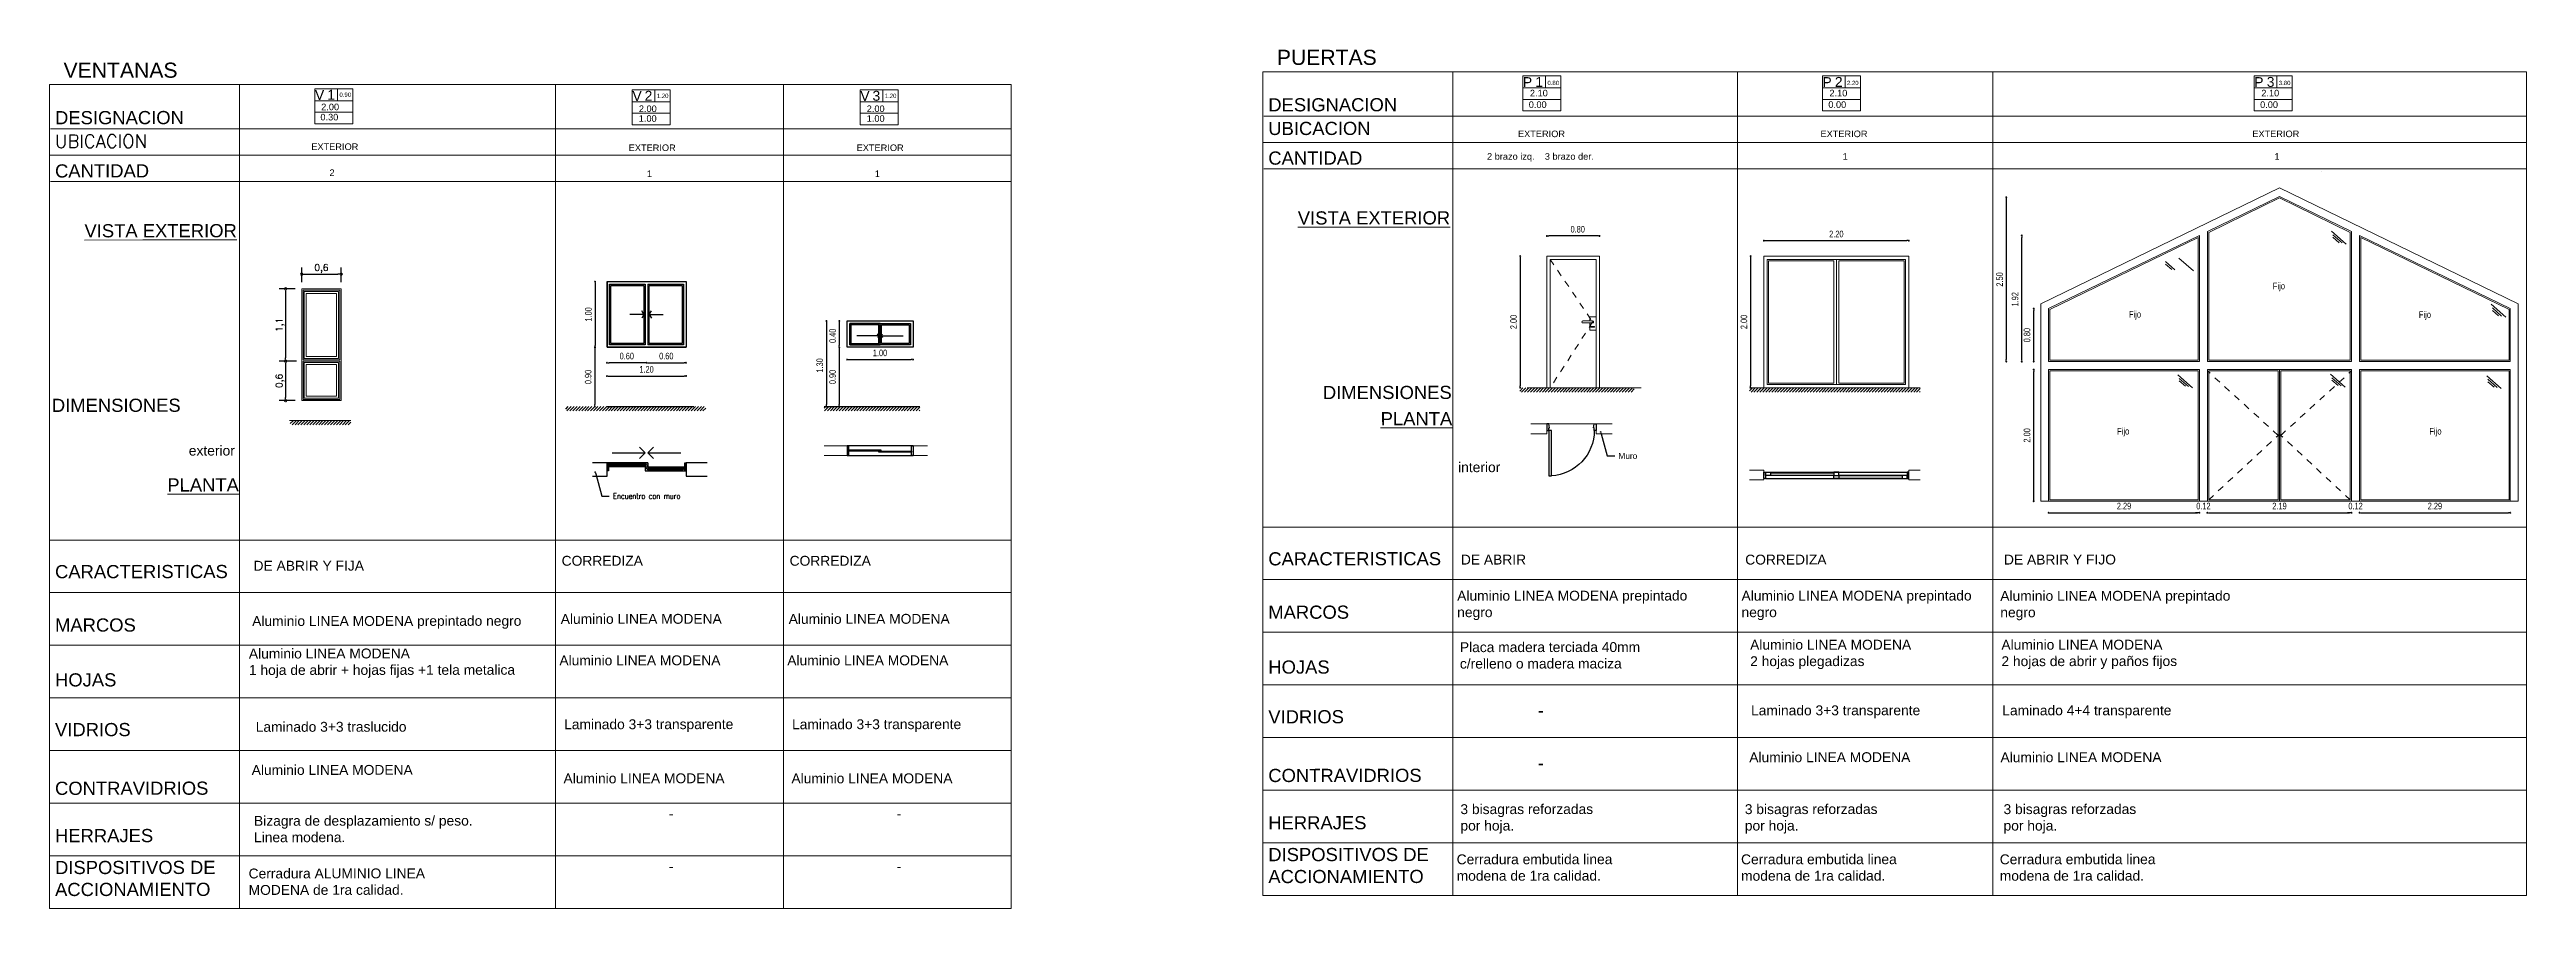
# Model space of a CAD drawing. Header units: metres. Extents: x 5593058 to 5593183, y 6971841 to 6972020.
# Drawn here: x 5593112.73 to 5593150.33, y 6971881.93 to 6971894.97 of the extents above; entities that cross this region are included whole.
import ezdxf
from ezdxf import colors
from ezdxf.entities.mleader import LeaderData, LeaderLine
from ezdxf.math import Vec2, Vec3

# ---------------------------------------------------------------- set-up
doc = ezdxf.new("R2010")
doc.units = ezdxf.units.M
doc.header["$LTSCALE"] = 0.1
doc.header["$PDMODE"] = 35
doc.header["$PDSIZE"] = -3
doc.linetypes.add('ACAD_ISO04W100', pattern=[30, 24, -3, 0, -3])
doc.linetypes.add('HIDDEN', pattern=[9.525, 6.35, -3.175])
for name, color, linetype in [('A - ABERTURAS.', 1, 'Continuous'), ('A - MUROS NUEVOS.', 4, 'Continuous'), ('A - PUERTAS', 2, 'Continuous'), ('A-ARMADURA', 13, 'ACAD_ISO04W100')]:
    doc.layers.add(name, color=color, linetype=linetype)
for name, color, linetype, lineweight in [('A-ABERTURAS', 1, 'Continuous', 0), ('A-CARPINTERIA anotaciones', 1, 'Continuous', 0), ('A-CARPINTERIAS', 1, 'Continuous', 0), ('A-MUROS', 3, 'Continuous', 0), ('A-PISOS', 252, 'Continuous', 0), ('A-VISTA', 7, 'Continuous', 0), ('C Vidrio', 8, 'Continuous', 0)]:
    doc.layers.add(name, color=color, linetype=linetype, lineweight=lineweight)
doc.styles.add('arial', font='arial.ttf')
doc.styles.add('COTAS', font='arial.ttf', dxfattribs={"width": 0.7})
doc.styles.add('COTAS1', font='romans.shx', dxfattribs={"width": 0.7})
doc.styles.get("Standard").update_dxf_attribs({"font": 'simplex.shx'})
doc.dimstyles.new('CARPINTERIA-1.100', dxfattribs={"dimtxt": 0.1, "dimasz": 0.05, "dimexe": 0.1, "dimexo": 0.1, "dimgap": 0.025, "dimtad": 1, "dimtxsty": 'Standard', "dimblk": 'DOT', "dimcen": 0.05, "dimadec": 0, "dimazin": 0, "dimtfac": 1, "dimtmove": 0, "dimatfit": 3, "dimfxl": 1, "dimarcsym": 0})
doc.dimstyles.new('COTAS 1-100', dxfattribs={"dimtxt": 0.1, "dimasz": 0.03, "dimexe": 0.1, "dimexo": 0.0625, "dimgap": 0.05, "dimtad": 1, "dimzin": 0, "dimdsep": 46, "dimtxsty": 'COTAS', "dimblk": 'DOT', "dimcen": 0.09, "dimse1": 1, "dimse2": 1, "dimclrt": 2, "dimadec": 3, "dimazin": 0, "dimtfac": 1, "dimtix": 1, "dimtofl": 0, "dimtmove": 0, "dimatfit": 3, "dimldrblk": 'DOT', "dimfxl": 0.1, "dimtolj": 1, "dimtzin": 0, "dimarcsym": 0})
pattern_1 = [(135, (5594531.117956, 6969376.804162), (-0.01998106987, -0.01998106987), [])]
pattern_2 = [(135, (5594530.517956, 6969376.684162), (-0.01998106987, -0.01998106987), [])]

msp = doc.modelspace()

# ---------------------------------------------------------------- texts
at = {"layer": 'A-ABERTURAS', "style": 'arial'}
for s, height, p in [('VENTANAS', 0.2299, (5593112.939, 6971894.543)), ('PUERTAS', 0.2299, (5593131.361, 6971894.738)), ('2 brazo izq.    3 brazo der.              ', 0.1, (5593134.552, 6971893.298)), ('1', 0.1, (5593139.951, 6971893.298)), ('1', 0.1, (5593146.508, 6971893.298)), ('2', 0.1, (5593116.977, 6971893.051)), ('1', 0.1, (5593121.796, 6971893.035)), ('1', 0.1, (5593125.257, 6971893.035))]:
    msp.add_text(s, height=height, dxfattribs=at).set_placement(p)
at = {"layer": 'A-ABERTURAS', "attachment_point": 1, "rotation": 0.0496}
for s, insert, char_height, width in [('{\\fArial|b0|i0|c0|p34;DESIGNACION}', (5593112.81, 6971894.037), 0.2, 1.9314), ('{\\fArial|b0|i0|c0|p34;DESIGNACION}', (5593131.231, 6971894.232), 0.2, 1.9314), ('UBICACION', (5593112.81, 6971893.678), 0.2, 1.9314), ('{\\fArial|b0|i0|c0|p34;CANTIDAD}', (5593112.81, 6971893.228), 0.2, 1.9314), ('{\\fArial|b0|i0|c0|p34;CANTIDAD}', (5593131.231, 6971893.423), 0.2, 1.9314), ('\\pxqr;{\\fArial|b0|i0|c0|p34;\\LVISTA EXTERIOR}', (5593131.753, 6971892.514), 0.2, 2.23872), ('\\pxqr;{\\fArial|b0|i0|c0|p34;\\LVISTA EXTERIOR}', (5593113.331, 6971892.319), 0.2, 2.23872), ('{\\fArial|b0|i0|c0|p34;DIMENSIONES}', (5593132.06, 6971889.863), 0.2, 2.23872), ('{\\fArial|b0|i0|c0|p34;DIMENSIONES}', (5593112.762, 6971889.668), 0.2, 2.23872), ('\\pxqr;{\\fArial|b0|i0|c0|p34;\\LPLANTA}', (5593131.785, 6971889.464), 0.2, 2.23872), ('\\pxqr;{\\fArial|b0|i0|c0|p34;\\LPLANTA}', (5593113.363, 6971888.458), 0.2, 2.23872), ('{\\fArial|b0|i0|c0|p34;MARCOS}', (5593131.231, 6971886.526), 0.2, 1.9314), ('{\\fArial|b0|i0|c0|p34;Aluminio LINEA MODENA prepintado \\Pnegro}', (5593134.099, 6971886.751), 0.15, 4.23968), ('{\\fArial|b0|i0|c0|p34;MARCOS}', (5593112.81, 6971886.331), 0.2, 1.9314), ('{\\fArial|b0|i0|c0|p34;HOJAS}', (5593131.231, 6971885.693), 0.2, 1.9314), ('{\\fArial|b0|i0|c0|p34;Placa madera terciada 40mm c/relleno o madera maciza}', (5593134.14, 6971885.97), 0.15, 3.49831), ('{\\fArial|b0|i0|c0|p34;HOJAS}', (5593112.81, 6971885.498), 0.2, 1.9314), ('{\\fArial|b0|i0|c0|p34;VIDRIOS}', (5593131.231, 6971884.938), 0.2, 1.9314), ('{\\fArial|b0|i0|c0|p34;VIDRIOS}', (5593112.81, 6971884.743), 0.2, 1.9314), ('{\\fArial|b0|i0|c0|p34;CONTRAVIDRIOS}', (5593112.81, 6971883.852), 0.2, 1.9314), ('{\\fArial|b0|i0|c0|p34;CONTRAVIDRIOS}', (5593131.231, 6971884.047), 0.2, 1.9314), ('{\\fArial|b0|i0|c0|p34;HERRAJES}', (5593112.81, 6971883.133), 0.2, 1.9314), ('{\\fArial|b0|i0|c0|p34;HERRAJES}', (5593131.231, 6971883.328), 0.2, 1.9314), ('{\\fArial|b0|i0|c0|p34;DISPOSITIVOS DE ACCIONAMIENTO}', (5593112.81, 6971882.649), 0.2, 2.7465), ('{\\fArial|b0|i0|c0|p34;DISPOSITIVOS DE ACCIONAMIENTO}', (5593131.231, 6971882.845), 0.2, 2.7465)]:
    msp.add_mtext(s, dxfattribs=dict(at, insert=insert, char_height=char_height, width=width))
at = {"layer": 'A-ABERTURAS', "char_height": 0.1, "width": 0.37336, "attachment_point": 1, "style": 'arial'}
for insert in [(5593116.701, 6971893.546), (5593135.022, 6971893.741), (5593139.615, 6971893.741), (5593146.171, 6971893.741), (5593121.52, 6971893.53), (5593124.981, 6971893.53)]:
    msp.add_mtext('EXTERIOR', dxfattribs=dict(at, insert=insert))
at = {"layer": 'A-ABERTURAS', "attachment_point": 1, "rotation": 0.0496, "style": 'arial'}
for s, insert, char_height, width in [('UBICACION', (5593131.231, 6971893.873), 0.2, 1.9314), ('{\\fArial Narrow|b0|i0|c0|p34;Fijo }', (5593146.483, 6971891.431), 0.1, 0.95056), ('{\\fArial Narrow|b0|i0|c0|p34;Fijo }', (5593144.298, 6971891.001), 0.1, 0.95056), ('{\\fArial Narrow|b0|i0|c0|p34;Fijo }', (5593148.7, 6971890.996), 0.1, 0.95056), ('{\\fArial Narrow|b0|i0|c0|p34;Fijo }', (5593144.119, 6971889.225), 0.1, 0.95056), ('{\\fArial Narrow|b0|i0|c0|p34;Fijo }', (5593148.86, 6971889.225), 0.1, 0.95056), ('exterior', (5593114.841, 6971888.955), 0.15, 2.28168), ('interior ', (5593134.113, 6971888.703), 0.15, 2.28168), ('CARACTERISTICAS', (5593112.81, 6971887.142), 0.2, 1.9314), ('DE ABRIR Y FIJA', (5593115.824, 6971887.207), 0.15, 2.40109), ('CORREDIZA', (5593120.502, 6971887.282), 0.15, 2.40109), ('CORREDIZA', (5593123.963, 6971887.282), 0.15, 2.40109), ('CARACTERISTICAS', (5593131.231, 6971887.337), 0.2, 1.9314), ('DE ABRIR', (5593134.155, 6971887.3), 0.15, 3.49831), ('CORREDIZA', (5593138.472, 6971887.3), 0.15, 3.49831), ('DE ABRIR Y FIJO ', (5593142.401, 6971887.3), 0.15, 3.49831), ('Aluminio LINEA MODENA', (5593120.488, 6971886.399), 0.15, 2.53756), ('Aluminio LINEA MODENA', (5593123.949, 6971886.399), 0.15, 2.53756), ('{\\fArial|b0|i0|c0|p34;Aluminio LINEA MODENA prepintado \\Pnegro}', (5593138.416, 6971886.751), 0.15, 4.23968), ('{\\fArial|b0|i0|c0|p34;Aluminio LINEA MODENA prepintado \\Pnegro}', (5593142.345, 6971886.749), 0.15, 6.85649), ('Aluminio LINEA MODENA prepintado negro', (5593115.803, 6971886.367), 0.15, 4.19339), ('Aluminio LINEA MODENA\\P1 hoja de abrir + hojas fijas +1 tela metalica', (5593115.753, 6971885.873), 0.15, 5.4595), ('Aluminio LINEA MODENA ', (5593120.468, 6971885.769), 0.15, 5.94804), ('Aluminio LINEA MODENA ', (5593123.928, 6971885.769), 0.15, 5.94804), ('Aluminio LINEA MODENA\\P2 hojas plegadizas ', (5593138.547, 6971886.007), 0.15, 4.84918), ('Aluminio LINEA MODENA\\P2 hojas de abrir y paños fijos ', (5593142.362, 6971886.007), 0.15, 4.84918), ('-', (5593135.323, 6971885.036), 0.2, 1.9314), ('Laminado 3+3 transparente ', (5593138.561, 6971885.01), 0.15, 3.28384), ('Laminado 4+4 transparente ', (5593142.375, 6971885.01), 0.15, 4.78786), ('Laminado 3+3 traslucido ', (5593115.857, 6971884.76), 0.15, 2.41854), ('Laminado 3+3 transparente', (5593120.54, 6971884.799), 0.15, 3.04535), ('Laminado 3+3 transparente', (5593124, 6971884.799), 0.15, 3.04535), ('Aluminio LINEA MODENA', (5593138.534, 6971884.298), 0.15, 2.53756), ('Aluminio LINEA MODENA', (5593142.348, 6971884.298), 0.15, 2.53756), ('Aluminio LINEA MODENA', (5593115.796, 6971884.105), 0.15, 2.53756), ('Aluminio LINEA MODENA', (5593120.53, 6971883.977), 0.15, 2.53756), ('Aluminio LINEA MODENA', (5593123.991, 6971883.977), 0.15, 2.53756), ('-', (5593135.323, 6971884.236), 0.2, 1.9314), ('3 bisagras reforzadas \\Ppor hoja. ', (5593134.148, 6971883.51), 0.15, 3.18217), ('3 bisagras reforzadas \\Ppor hoja. ', (5593138.466, 6971883.51), 0.15, 3.18217), ('3 bisagras reforzadas \\Ppor hoja. ', (5593142.394, 6971883.51), 0.15, 3.18217), ('Bizagra de desplazamiento s/ peso. Linea modena.', (5593115.831, 6971883.333), 0.15, 3.63498), ('-', (5593122.13, 6971883.441), 0.15, 2.60602), ('-', (5593125.59, 6971883.441), 0.15, 2.60602), ('Cerradura embutida linea\\Pmodena de 1ra calidad.', (5593134.091, 6971882.748), 0.15, 3.49009), ('Cerradura embutida linea\\Pmodena de 1ra calidad.', (5593138.409, 6971882.748), 0.15, 3.49009), ('Cerradura embutida linea\\Pmodena de 1ra calidad.', (5593142.337, 6971882.748), 0.15, 3.49009), ('Cerradura ALUMINIO LINEA MODENA de 1ra calidad.', (5593115.749, 6971882.533), 0.15, 3.40323), ('-', (5593122.13, 6971882.641), 0.15, 2.60602), ('-', (5593125.59, 6971882.641), 0.15, 2.60602)]:
    msp.add_mtext(s, dxfattribs=dict(at, insert=insert, char_height=char_height, width=width))
at = {"layer": 'A-CARPINTERIA anotaciones', "style": 'arial'}
for s, height, p in [('1', 0.15, (5593116.943, 6971894.21)), ('0.90', 0.065, (5593117.128, 6971894.253)), ('2', 0.15, (5593121.762, 6971894.194)), ('1.20', 0.065, (5593121.947, 6971894.236)), ('3', 0.15, (5593125.222, 6971894.194)), ('1.20', 0.065, (5593125.408, 6971894.236)), ('2.10', 0.1, (5593135.203, 6971894.26)), ('1', 0.15, (5593135.286, 6971894.405)), ('0.80', 0.065, (5593135.469, 6971894.432)), ('2.10', 0.1, (5593139.751, 6971894.26)), ('2', 0.15, (5593139.834, 6971894.405)), ('2.20', 0.065, (5593140.017, 6971894.432)), ('2.10', 0.1, (5593146.308, 6971894.26)), ('3', 0.15, (5593146.391, 6971894.405)), ('3.80', 0.065, (5593146.574, 6971894.432)), ('0.30', 0.1, (5593116.839, 6971893.895)), ('2.00', 0.1, (5593116.851, 6971894.05)), ('2.00', 0.1, (5593121.674, 6971894.022)), ('1.00', 0.1, (5593121.673, 6971893.874)), ('2.00', 0.1, (5593125.134, 6971894.022)), ('1.00', 0.1, (5593125.134, 6971893.874)), (' 0.00', 0.1, (5593135.147, 6971894.085)), (' 0.00', 0.1, (5593139.695, 6971894.085)), (' 0.00', 0.1, (5593146.251, 6971894.085))]:
    msp.add_text(s, height=height, dxfattribs=at).set_placement(p)

# ---------------------------------------------------------------- blocks, each defined once
blk = doc.blocks.new('CARPINT. SIMBOL V')
at = {"layer": 'A-CARPINTERIA anotaciones', "ltscale": 0.1}
for p, q in [((0.057, 0.532), (0.057, 0.35)), ((-0.288, 0.35), (0.288, 0.35)), ((-0.288, 0.175), (0.288, 0.175))]:
    blk.add_line(p, q, dxfattribs=at)
blk.add_lwpolyline([(-0.288, 0.532), (0.288, 0.532), (0.288, 0), (-0.288, 0)], close=True, dxfattribs=at)
at = {"layer": 'A-CARPINTERIA anotaciones', "style": 'arial'}
blk.add_text('V', height=0.15, dxfattribs=at).set_placement((-0.284, 0.361))
blk = doc.blocks.new('_Dot')
at = {"color": 0, "linetype": 'ByBlock', "lineweight": -2}
blk.add_line((-0.5, 0), (-1, 0), dxfattribs=at)
at = {"color": 0, "linetype": 'ByBlock', "const_width": 0.5}
blk.add_lwpolyline([(-0.25, 0, 1), (0.25, 0, 1)], format="xyb", close=True, dxfattribs=at)
blk = doc.blocks.new('*D210')
at = {"layer": 'A-ABERTURAS', "color": 0, "lineweight": -2, "transparency": 16777216}
for p, q in [((5593116.555, 6971891.439), (5593116.555, 6971891.66)), ((5593117.155, 6971891.439), (5593117.155, 6971891.66)), ((5593116.605, 6971891.56), (5593117.105, 6971891.56))]:
    blk.add_line(p, q, dxfattribs=at)
at = {"layer": 'Defpoints', "color": 0, "transparency": 16777216}
for p in [(5593116.555, 6971891.339), (5593117.155, 6971891.56), (5593117.155, 6971891.339)]:
    blk.add_point(p, dxfattribs=at)
at = {"layer": 'A-ABERTURAS', "color": 0, "lineweight": -2, "transparency": 16777216, "xscale": 0.05, "yscale": 0.05, "zscale": 0.05, "rotation": 180}
blk.add_blockref('_Dot', (5593116.555, 6971891.56), dxfattribs=at)
at = {"layer": 'A-ABERTURAS', "color": 0, "lineweight": -2, "transparency": 16777216, "xscale": 0.05, "yscale": 0.05, "zscale": 0.05}
blk.add_blockref('_Dot', (5593117.155, 6971891.56), dxfattribs=at)
at = {"layer": 'A-ABERTURAS', "color": 0, "transparency": 16777216, "insert": (5593116.855, 6971891.645), "char_height": 0.1, "attachment_point": 5}
blk.add_mtext('0,6', dxfattribs=at)
blk = doc.blocks.new('*D211')
at = {"layer": 'A-ABERTURAS', "color": 0, "lineweight": -2, "transparency": 16777216}
for p, q in [((5593116.475, 6971890.239), (5593116.211, 6971890.239)), ((5593116.311, 6971890.189), (5593116.311, 6971889.689)), ((5593116.455, 6971889.639), (5593116.211, 6971889.639))]:
    blk.add_line(p, q, dxfattribs=at)
at = {"layer": 'Defpoints', "color": 0, "transparency": 16777216}
for p in [(5593116.575, 6971890.239), (5593116.311, 6971889.639), (5593116.555, 6971889.639)]:
    blk.add_point(p, dxfattribs=at)
at = {"layer": 'A-ABERTURAS', "color": 0, "lineweight": -2, "transparency": 16777216, "xscale": 0.05, "yscale": 0.05, "zscale": 0.05}
for p, rotation in [((5593116.311, 6971890.239), 90), ((5593116.311, 6971889.639), 270)]:
    blk.add_blockref('_Dot', p, dxfattribs=dict(at, rotation=rotation))
at = {"layer": 'A-ABERTURAS', "color": 0, "transparency": 16777216, "insert": (5593116.227, 6971889.939), "char_height": 0.1, "attachment_point": 5, "rotation": 90}
blk.add_mtext('0,6', dxfattribs=at)
blk = doc.blocks.new('*D212')
at = {"layer": 'A-ABERTURAS', "color": 0, "lineweight": -2, "transparency": 16777216}
for p, q in [((5593116.455, 6971891.339), (5593116.211, 6971891.339)), ((5593116.311, 6971891.289), (5593116.311, 6971890.289)), ((5593116.475, 6971890.239), (5593116.211, 6971890.239))]:
    blk.add_line(p, q, dxfattribs=at)
at = {"layer": 'Defpoints', "color": 0, "transparency": 16777216}
for p in [(5593116.555, 6971891.339), (5593116.311, 6971890.239), (5593116.575, 6971890.239)]:
    blk.add_point(p, dxfattribs=at)
at = {"layer": 'A-ABERTURAS', "color": 0, "lineweight": -2, "transparency": 16777216, "xscale": 0.05, "yscale": 0.05, "zscale": 0.05}
for p, rotation in [((5593116.311, 6971891.339), 90), ((5593116.311, 6971890.239), 270)]:
    blk.add_blockref('_Dot', p, dxfattribs=dict(at, rotation=rotation))
at = {"layer": 'A-ABERTURAS', "color": 0, "transparency": 16777216, "insert": (5593116.227, 6971890.789), "char_height": 0.1, "attachment_point": 5, "rotation": 90}
blk.add_mtext('1,1', dxfattribs=at)
blk = doc.blocks.new('*D221')
at = {"layer": 'A-ARMADURA', "color": 0, "lineweight": -2, "ltscale": 1.5, "transparency": 16777216}
blk.add_line((5593121.761, 6971890.215), (5593121.221, 6971890.215), dxfattribs=at)
at = {"layer": 'Defpoints', "color": 0, "ltscale": 1.5, "transparency": 16777216}
for p in [(5593121.191, 6971890.449), (5593121.191, 6971890.215), (5593121.791, 6971890.449)]:
    blk.add_point(p, dxfattribs=at)
at = {"layer": 'A-ARMADURA', "color": 0, "lineweight": -2, "ltscale": 1.5, "transparency": 16777216, "xscale": 0.03, "yscale": 0.03, "zscale": 0.03, "rotation": 180}
blk.add_blockref('_Dot', (5593121.191, 6971890.215), dxfattribs=at)
at = {"layer": 'A-ARMADURA', "color": 0, "lineweight": -2, "ltscale": 1.5, "transparency": 16777216, "xscale": 0.03, "yscale": 0.03, "zscale": 0.03}
blk.add_blockref('_Dot', (5593121.791, 6971890.215), dxfattribs=at)
at = {"layer": 'A-ARMADURA', "color": 2, "ltscale": 1.5, "transparency": 16777216, "insert": (5593121.491, 6971890.316), "char_height": 0.1, "attachment_point": 5, "style": 'COTAS'}
blk.add_mtext('\\A1;0.60', dxfattribs=at)
blk = doc.blocks.new('*D222')
at = {"layer": 'A-ARMADURA', "color": 0, "lineweight": -2, "ltscale": 1.5, "transparency": 16777216}
blk.add_line((5593121.821, 6971890.215), (5593122.361, 6971890.215), dxfattribs=at)
at = {"layer": 'Defpoints', "color": 0, "ltscale": 1.5, "transparency": 16777216}
for p in [(5593121.791, 6971890.449), (5593122.391, 6971890.449), (5593122.391, 6971890.215)]:
    blk.add_point(p, dxfattribs=at)
at = {"layer": 'A-ARMADURA', "color": 0, "lineweight": -2, "ltscale": 1.5, "transparency": 16777216, "xscale": 0.03, "yscale": 0.03, "zscale": 0.03, "rotation": 180}
blk.add_blockref('_Dot', (5593121.791, 6971890.215), dxfattribs=at)
at = {"layer": 'A-ARMADURA', "color": 0, "lineweight": -2, "ltscale": 1.5, "transparency": 16777216, "xscale": 0.03, "yscale": 0.03, "zscale": 0.03}
blk.add_blockref('_Dot', (5593122.391, 6971890.215), dxfattribs=at)
at = {"layer": 'A-ARMADURA', "color": 2, "ltscale": 1.5, "transparency": 16777216, "insert": (5593122.091, 6971890.316), "char_height": 0.1, "attachment_point": 5, "style": 'COTAS'}
blk.add_mtext('\\A1;0.60', dxfattribs=at)
blk = doc.blocks.new('*D220')
at = {"layer": 'A-ARMADURA', "color": 0, "lineweight": -2, "ltscale": 1.5, "transparency": 16777216}
blk.add_line((5593121.221, 6971890.013), (5593122.361, 6971890.013), dxfattribs=at)
at = {"layer": 'Defpoints', "color": 0, "ltscale": 1.5, "transparency": 16777216}
for p in [(5593121.191, 6971890.449), (5593122.391, 6971890.449), (5593122.391, 6971890.013)]:
    blk.add_point(p, dxfattribs=at)
at = {"layer": 'A-ARMADURA', "color": 0, "lineweight": -2, "ltscale": 1.5, "transparency": 16777216, "xscale": 0.03, "yscale": 0.03, "zscale": 0.03, "rotation": 180}
blk.add_blockref('_Dot', (5593121.191, 6971890.013), dxfattribs=at)
at = {"layer": 'A-ARMADURA', "color": 0, "lineweight": -2, "ltscale": 1.5, "transparency": 16777216, "xscale": 0.03, "yscale": 0.03, "zscale": 0.03}
blk.add_blockref('_Dot', (5593122.391, 6971890.013), dxfattribs=at)
at = {"layer": 'A-ARMADURA', "color": 2, "ltscale": 1.5, "transparency": 16777216, "insert": (5593121.791, 6971890.114), "char_height": 0.1, "attachment_point": 5, "style": 'COTAS'}
blk.add_mtext('\\A1;1.20', dxfattribs=at)
blk = doc.blocks.new('*D223')
at = {"layer": 'A-ARMADURA', "color": 0, "lineweight": -2, "ltscale": 1.5, "transparency": 16777216}
blk.add_line((5593121.01, 6971891.419), (5593121.01, 6971890.479), dxfattribs=at)
at = {"layer": 'Defpoints', "color": 0, "ltscale": 1.5, "transparency": 16777216}
for p in [(5593121.191, 6971891.449), (5593121.01, 6971890.449), (5593121.191, 6971890.449)]:
    blk.add_point(p, dxfattribs=at)
at = {"layer": 'A-ARMADURA', "color": 0, "lineweight": -2, "ltscale": 1.5, "transparency": 16777216, "xscale": 0.03, "yscale": 0.03, "zscale": 0.03}
for p, rotation in [((5593121.01, 6971891.449), 90), ((5593121.01, 6971890.449), 270)]:
    blk.add_blockref('_Dot', p, dxfattribs=dict(at, rotation=rotation))
at = {"layer": 'A-ARMADURA', "color": 2, "ltscale": 1.5, "transparency": 16777216, "insert": (5593120.909, 6971890.949), "char_height": 0.1, "attachment_point": 5, "rotation": 90, "style": 'COTAS'}
blk.add_mtext('\\A1;1.00', dxfattribs=at)
blk = doc.blocks.new('*D224')
at = {"layer": 'A-ARMADURA', "color": 0, "lineweight": -2, "ltscale": 1.5, "transparency": 16777216}
blk.add_line((5593121.006, 6971890.419), (5593121.006, 6971889.579), dxfattribs=at)
at = {"layer": 'Defpoints', "color": 0, "ltscale": 1.5, "transparency": 16777216}
for p in [(5593121.191, 6971890.449), (5593121.006, 6971889.549), (5593121.188, 6971889.549)]:
    blk.add_point(p, dxfattribs=at)
at = {"layer": 'A-ARMADURA', "color": 0, "lineweight": -2, "ltscale": 1.5, "transparency": 16777216, "xscale": 0.03, "yscale": 0.03, "zscale": 0.03}
for p, rotation in [((5593121.006, 6971890.449), 90), ((5593121.006, 6971889.549), 270)]:
    blk.add_blockref('_Dot', p, dxfattribs=dict(at, rotation=rotation))
at = {"layer": 'A-ARMADURA', "color": 2, "ltscale": 1.5, "transparency": 16777216, "insert": (5593120.905, 6971889.999), "char_height": 0.1, "attachment_point": 5, "rotation": 90, "style": 'COTAS'}
blk.add_mtext('\\A1;0.90', dxfattribs=at)
blk = doc.blocks.new('*D275')
at = {"layer": 'A-ARMADURA', "color": 0, "lineweight": -2, "ltscale": 1.5, "transparency": 16777216}
blk.add_line((5593124.718, 6971890.819), (5593124.718, 6971890.479), dxfattribs=at)
at = {"layer": 'Defpoints', "color": 0, "ltscale": 1.5, "transparency": 16777216}
for p in [(5593124.835, 6971890.849), (5593124.718, 6971890.449), (5593124.835, 6971890.449)]:
    blk.add_point(p, dxfattribs=at)
at = {"layer": 'A-ARMADURA', "color": 0, "lineweight": -2, "ltscale": 1.5, "transparency": 16777216, "xscale": 0.03, "yscale": 0.03, "zscale": 0.03}
for p, rotation in [((5593124.718, 6971890.849), 90), ((5593124.718, 6971890.449), 270)]:
    blk.add_blockref('_Dot', p, dxfattribs=dict(at, rotation=rotation))
at = {"layer": 'A-ARMADURA', "color": 2, "ltscale": 1.5, "transparency": 16777216, "insert": (5593124.616, 6971890.624), "char_height": 0.1, "attachment_point": 5, "rotation": 90, "style": 'COTAS'}
blk.add_mtext('\\A1;0.40', dxfattribs=at)
blk = doc.blocks.new('*D276')
at = {"layer": 'A-ARMADURA', "color": 0, "lineweight": -2, "ltscale": 1.5, "transparency": 16777216}
blk.add_line((5593124.718, 6971890.419), (5593124.718, 6971889.579), dxfattribs=at)
at = {"layer": 'Defpoints', "color": 0, "ltscale": 1.5, "transparency": 16777216}
for p in [(5593124.965, 6971890.449), (5593124.718, 6971889.549), (5593124.833, 6971889.549)]:
    blk.add_point(p, dxfattribs=at)
at = {"layer": 'A-ARMADURA', "color": 0, "lineweight": -2, "ltscale": 1.5, "transparency": 16777216, "xscale": 0.03, "yscale": 0.03, "zscale": 0.03}
for p, rotation in [((5593124.718, 6971890.449), 90), ((5593124.718, 6971889.549), 270)]:
    blk.add_blockref('_Dot', p, dxfattribs=dict(at, rotation=rotation))
at = {"layer": 'A-ARMADURA', "color": 2, "ltscale": 1.5, "transparency": 16777216, "insert": (5593124.616, 6971889.999), "char_height": 0.1, "attachment_point": 5, "rotation": 90, "style": 'COTAS'}
blk.add_mtext('\\A1;0.90', dxfattribs=at)
blk = doc.blocks.new('*D277')
at = {"layer": 'A-ARMADURA', "color": 0, "lineweight": -2, "ltscale": 1.5, "transparency": 16777216}
blk.add_line((5593124.865, 6971890.263), (5593125.807, 6971890.263), dxfattribs=at)
at = {"layer": 'Defpoints', "color": 0, "ltscale": 1.5, "transparency": 16777216}
for p in [(5593124.835, 6971890.449), (5593125.837, 6971890.449), (5593125.837, 6971890.263)]:
    blk.add_point(p, dxfattribs=at)
at = {"layer": 'A-ARMADURA', "color": 0, "lineweight": -2, "ltscale": 1.5, "transparency": 16777216, "xscale": 0.03, "yscale": 0.03, "zscale": 0.03, "rotation": 180}
blk.add_blockref('_Dot', (5593124.835, 6971890.263), dxfattribs=at)
at = {"layer": 'A-ARMADURA', "color": 0, "lineweight": -2, "ltscale": 1.5, "transparency": 16777216, "xscale": 0.03, "yscale": 0.03, "zscale": 0.03}
blk.add_blockref('_Dot', (5593125.837, 6971890.263), dxfattribs=at)
at = {"layer": 'A-ARMADURA', "color": 2, "ltscale": 1.5, "transparency": 16777216, "insert": (5593125.336, 6971890.364), "char_height": 0.1, "attachment_point": 5, "style": 'COTAS'}
blk.add_mtext('\\A1;1.00', dxfattribs=at)
blk = doc.blocks.new('*D278')
at = {"layer": 'A-ARMADURA', "color": 0, "lineweight": -2, "ltscale": 1.5, "transparency": 16777216}
blk.add_line((5593124.522, 6971890.819), (5593124.522, 6971889.579), dxfattribs=at)
at = {"layer": 'Defpoints', "color": 0, "ltscale": 1.5, "transparency": 16777216}
for p in [(5593124.965, 6971890.849), (5593124.522, 6971889.549), (5593124.833, 6971889.549)]:
    blk.add_point(p, dxfattribs=at)
at = {"layer": 'A-ARMADURA', "color": 0, "lineweight": -2, "ltscale": 1.5, "transparency": 16777216, "xscale": 0.03, "yscale": 0.03, "zscale": 0.03}
for p, rotation in [((5593124.522, 6971890.849), 90), ((5593124.522, 6971889.549), 270)]:
    blk.add_blockref('_Dot', p, dxfattribs=dict(at, rotation=rotation))
at = {"layer": 'A-ARMADURA', "color": 2, "ltscale": 1.5, "transparency": 16777216, "insert": (5593124.421, 6971890.174), "char_height": 0.1, "attachment_point": 5, "rotation": 90, "style": 'COTAS'}
blk.add_mtext('\\A1;1.30', dxfattribs=at)
blk = doc.blocks.new('ventanita')
at = {"layer": 'A - ABERTURAS.'}
for p, q in [((0, 0.55), (0, -0.425)), ((0.15, -0.425), (0.15, 0.55))]:
    blk.add_line(p, q, dxfattribs=at)
at = {"layer": 'A - ABERTURAS.', "color": 2}
for points in [[(0, 0.55), (0.15, 0.55), (0.15, 0.525), (0, 0.525)], [(0.081, 0.525), (0.1, 0.525), (0.1, 0.032), (0.081, 0.032)], [(0.063, 0.062), (0.081, 0.062), (0.081, -0.425), (0.063, -0.425)], [(0, -0.45), (0.15, -0.45), (0.15, -0.425), (0, -0.425)]]:
    blk.add_lwpolyline(points, close=True, dxfattribs=at)
blk = doc.blocks.new('*D214')
at = {"layer": 'A-ARMADURA', "color": 0, "lineweight": -2, "ltscale": 1.5, "transparency": 16777216}
blk.add_line((5593135.056, 6971891.804), (5593135.056, 6971889.864), dxfattribs=at)
at = {"layer": 'Defpoints', "color": 0, "ltscale": 1.5, "transparency": 16777216}
for p in [(5593135.201, 6971891.834), (5593135.056, 6971889.834), (5593135.441, 6971889.834)]:
    blk.add_point(p, dxfattribs=at)
at = {"layer": 'A-ARMADURA', "color": 0, "lineweight": -2, "ltscale": 1.5, "transparency": 16777216, "xscale": 0.03, "yscale": 0.03, "zscale": 0.03}
for p, rotation in [((5593135.056, 6971891.834), 90), ((5593135.056, 6971889.834), 270)]:
    blk.add_blockref('_Dot', p, dxfattribs=dict(at, rotation=rotation))
at = {"layer": 'A-ARMADURA', "color": 2, "ltscale": 1.5, "transparency": 16777216, "insert": (5593134.955, 6971890.834), "char_height": 0.1, "attachment_point": 5, "rotation": 90, "style": 'COTAS'}
blk.add_mtext('\\A1;2.00', dxfattribs=at)
blk = doc.blocks.new('*D215')
at = {"layer": 'A-ARMADURA', "color": 0, "lineweight": -2, "ltscale": 1.5, "transparency": 16777216}
blk.add_line((5593136.231, 6971892.14), (5593135.491, 6971892.14), dxfattribs=at)
at = {"layer": 'Defpoints', "color": 0, "ltscale": 1.5, "transparency": 16777216}
for p in [(5593135.461, 6971892.14), (5593135.461, 6971891.834), (5593136.261, 6971891.834)]:
    blk.add_point(p, dxfattribs=at)
at = {"layer": 'A-ARMADURA', "color": 0, "lineweight": -2, "ltscale": 1.5, "transparency": 16777216, "xscale": 0.03, "yscale": 0.03, "zscale": 0.03, "rotation": 180}
blk.add_blockref('_Dot', (5593135.461, 6971892.14), dxfattribs=at)
at = {"layer": 'A-ARMADURA', "color": 0, "lineweight": -2, "ltscale": 1.5, "transparency": 16777216, "xscale": 0.03, "yscale": 0.03, "zscale": 0.03}
blk.add_blockref('_Dot', (5593136.261, 6971892.14), dxfattribs=at)
at = {"layer": 'A-ARMADURA', "color": 2, "ltscale": 1.5, "transparency": 16777216, "insert": (5593135.929, 6971892.242), "char_height": 0.1, "attachment_point": 5, "style": 'COTAS'}
blk.add_mtext('\\A1;0.80', dxfattribs=at)
blk = doc.blocks.new('CARPINT. SIMBOL')
at = {"layer": 'A-CARPINTERIAS', "ltscale": 0.1}
for p, q in [((895.094, 23.751), (895.094, 23.569)), ((894.749, 23.569), (895.325, 23.569)), ((894.749, 23.394), (895.325, 23.394))]:
    blk.add_line(p, q, dxfattribs=at)
blk.add_lwpolyline([(894.749, 23.751), (895.325, 23.751), (895.325, 23.219), (894.749, 23.219)], close=True, dxfattribs=at)
at = {"layer": 'A-CARPINTERIAS', "style": 'arial'}
blk.add_text('P', height=0.15, dxfattribs=at).set_placement((894.749, 23.581))
blk = doc.blocks.new('PUERTA 75 izq')
for points in [[(0.03, 0.1), (0.03, 0.79), (0.068, 0.79), (0.068, 0.1)], [(0.03, 0.1), (0.03, 0.062), (0.04, 0.062), (0.03, 0), (0.01, 0), (0.01, 0), (0, 0), (0, 0), (0, 0.1), (0, 0.1), (0.01, 0.1), (0.01, 0.1)], [(0.72, 0.1), (0.72, 0.062), (0.71, 0.062), (0.72, 0), (0.74, 0), (0.74, 0), (0.75, 0), (0.75, 0), (0.75, 0.1), (0.75, 0.1), (0.74, 0.1), (0.74, 0.1)]]:
    blk.add_lwpolyline(points, close=True)
at = {"color": 9}
blk.add_arc((0.03, 0.1), 0.69, 0, 86.843, dxfattribs=at)
blk = doc.blocks.new('*U239')
at = {"color": 0, "linetype": 'ByBlock', "lineweight": -2}
for p, q in [((0.025, 0), (2.175, 0)), ((0.025, -0.1), (2.175, -0.1)), ((1.063, -0.05), (0.1, -0.05)), ((2.1, -0.05), (1.138, -0.05))]:
    blk.add_line(p, q, dxfattribs=at)
for points in [[(0, -0.1), (0, 0), (0.025, 0), (0.025, -0.05), (0.025, -0.05), (0.025, -0.1)], [(0.025, -0.05), (0.025, 0), (0.1, 0), (0.1, -0.05)], [(1.138, -0.05), (1.138, 0), (1.063, 0), (1.063, -0.05)], [(1.063, -0.1), (1.063, -0.05), (1.138, -0.05), (1.138, -0.1)], [(2.175, -0.1), (2.175, -0.05), (2.1, -0.05), (2.1, -0.1)], [(2.2, -0.1), (2.2, 0), (2.175, 0), (2.175, -0.05), (2.175, -0.05), (2.175, -0.1)]]:
    blk.add_lwpolyline(points, close=True, dxfattribs=at)
at = {"layer": 'C Vidrio', "linetype": 'ByBlock', "lineweight": -2, "const_width": 0.01}
for points in [[(1.063, -0.025), (0.1, -0.025)], [(2.1, -0.075), (1.138, -0.075)]]:
    blk.add_lwpolyline(points, dxfattribs=at)
blk = doc.blocks.new('*D279')
at = {"layer": 'A-ARMADURA', "color": 0, "lineweight": -2, "ltscale": 1.5, "transparency": 16777216}
blk.add_line((5593138.554, 6971891.804), (5593138.554, 6971889.864), dxfattribs=at)
at = {"layer": 'Defpoints', "color": 0, "ltscale": 1.5, "transparency": 16777216}
for p in [(5593138.756, 6971891.834), (5593138.554, 6971889.834), (5593138.756, 6971889.834)]:
    blk.add_point(p, dxfattribs=at)
at = {"layer": 'A-ARMADURA', "color": 0, "lineweight": -2, "ltscale": 1.5, "transparency": 16777216, "xscale": 0.03, "yscale": 0.03, "zscale": 0.03}
for p, rotation in [((5593138.554, 6971891.834), 90), ((5593138.554, 6971889.834), 270)]:
    blk.add_blockref('_Dot', p, dxfattribs=dict(at, rotation=rotation))
at = {"layer": 'A-ARMADURA', "color": 2, "ltscale": 1.5, "transparency": 16777216, "insert": (5593138.453, 6971890.834), "char_height": 0.1, "attachment_point": 5, "rotation": 90, "style": 'COTAS'}
blk.add_mtext('\\A1;2.00', dxfattribs=at)
blk = doc.blocks.new('*D280')
at = {"layer": 'A-ARMADURA', "color": 0, "lineweight": -2, "ltscale": 1.5, "transparency": 16777216}
blk.add_line((5593138.786, 6971892.069), (5593140.926, 6971892.069), dxfattribs=at)
at = {"layer": 'Defpoints', "color": 0, "ltscale": 1.5, "transparency": 16777216}
for p in [(5593140.956, 6971892.069), (5593138.756, 6971891.834), (5593140.956, 6971891.834)]:
    blk.add_point(p, dxfattribs=at)
at = {"layer": 'A-ARMADURA', "color": 0, "lineweight": -2, "ltscale": 1.5, "transparency": 16777216, "xscale": 0.03, "yscale": 0.03, "zscale": 0.03, "rotation": 180}
blk.add_blockref('_Dot', (5593138.756, 6971892.069), dxfattribs=at)
at = {"layer": 'A-ARMADURA', "color": 0, "lineweight": -2, "ltscale": 1.5, "transparency": 16777216, "xscale": 0.03, "yscale": 0.03, "zscale": 0.03}
blk.add_blockref('_Dot', (5593140.956, 6971892.069), dxfattribs=at)
at = {"layer": 'A-ARMADURA', "color": 2, "ltscale": 1.5, "transparency": 16777216, "insert": (5593139.856, 6971892.17), "char_height": 0.1, "attachment_point": 5, "style": 'COTAS'}
blk.add_mtext('\\A1;2.20', dxfattribs=at)
blk = doc.blocks.new('*D281')
at = {"layer": 'A-ARMADURA', "color": 0, "lineweight": -2, "ltscale": 1.5, "transparency": 16777216}
blk.add_line((5593142.852, 6971888.142), (5593142.852, 6971890.082), dxfattribs=at)
at = {"layer": 'Defpoints', "color": 0, "ltscale": 1.5, "transparency": 16777216}
for p in [(5593142.852, 6971890.112), (5593145.505, 6971890.112), (5593145.505, 6971888.112)]:
    blk.add_point(p, dxfattribs=at)
at = {"layer": 'A-ARMADURA', "color": 0, "lineweight": -2, "ltscale": 1.5, "transparency": 16777216, "xscale": 0.03, "yscale": 0.03, "zscale": 0.03}
for p, rotation in [((5593142.852, 6971890.112), 90), ((5593142.852, 6971888.112), 270)]:
    blk.add_blockref('_Dot', p, dxfattribs=dict(at, rotation=rotation))
at = {"layer": 'A-ARMADURA', "color": 2, "ltscale": 1.5, "transparency": 16777216, "insert": (5593142.751, 6971889.112), "char_height": 0.1, "attachment_point": 5, "rotation": 90, "style": 'COTAS'}
blk.add_mtext('\\A1;2.00', dxfattribs=at)
blk = doc.blocks.new('*D282')
at = {"layer": 'A-ARMADURA', "color": 0, "lineweight": -2, "ltscale": 1.5, "transparency": 16777216}
blk.add_line((5593142.852, 6971890.262), (5593142.852, 6971891.007), dxfattribs=at)
at = {"layer": 'Defpoints', "color": 0, "ltscale": 1.5, "transparency": 16777216}
for p in [(5593142.852, 6971891.037), (5593143.215, 6971891.037), (5593143.215, 6971890.232)]:
    blk.add_point(p, dxfattribs=at)
at = {"layer": 'A-ARMADURA', "color": 0, "lineweight": -2, "ltscale": 1.5, "transparency": 16777216, "xscale": 0.03, "yscale": 0.03, "zscale": 0.03}
for p, rotation in [((5593142.852, 6971891.037), 90), ((5593142.852, 6971890.232), 270)]:
    blk.add_blockref('_Dot', p, dxfattribs=dict(at, rotation=rotation))
at = {"layer": 'A-ARMADURA', "color": 2, "ltscale": 1.5, "transparency": 16777216, "insert": (5593142.751, 6971890.634), "char_height": 0.1, "attachment_point": 5, "rotation": 90, "style": 'COTAS'}
blk.add_mtext('\\A1;0.80', dxfattribs=at)
blk = doc.blocks.new('*D283')
at = {"layer": 'A-ARMADURA', "color": 0, "lineweight": -2, "ltscale": 1.5, "transparency": 16777216}
blk.add_line((5593143.109, 6971887.937), (5593145.339, 6971887.937), dxfattribs=at)
at = {"layer": 'Defpoints', "color": 0, "ltscale": 1.5, "transparency": 16777216}
for p in [(5593143.079, 6971888.112), (5593145.369, 6971888.112), (5593145.369, 6971887.937)]:
    blk.add_point(p, dxfattribs=at)
at = {"layer": 'A-ARMADURA', "color": 0, "lineweight": -2, "ltscale": 1.5, "transparency": 16777216, "xscale": 0.03, "yscale": 0.03, "zscale": 0.03, "rotation": 180}
blk.add_blockref('_Dot', (5593143.079, 6971887.937), dxfattribs=at)
at = {"layer": 'A-ARMADURA', "color": 0, "lineweight": -2, "ltscale": 1.5, "transparency": 16777216, "xscale": 0.03, "yscale": 0.03, "zscale": 0.03}
blk.add_blockref('_Dot', (5593145.369, 6971887.937), dxfattribs=at)
at = {"layer": 'A-ARMADURA', "color": 2, "ltscale": 1.5, "transparency": 16777216, "insert": (5593144.224, 6971888.038), "char_height": 0.1, "attachment_point": 5, "style": 'COTAS'}
blk.add_mtext('\\A1;2.29', dxfattribs=at)
blk = doc.blocks.new('*D284')
at = {"layer": 'A-ARMADURA', "color": 0, "lineweight": -2, "ltscale": 1.5, "transparency": 16777216}
for p, q in [((5593145.339, 6971887.937), (5593145.309, 6971887.937)), ((5593145.519, 6971887.937), (5593145.549, 6971887.937))]:
    blk.add_line(p, q, dxfattribs=at)
at = {"layer": 'Defpoints', "color": 0, "ltscale": 1.5, "transparency": 16777216}
for p in [(5593145.369, 6971888.112), (5593145.489, 6971888.112), (5593145.489, 6971887.937)]:
    blk.add_point(p, dxfattribs=at)
at = {"layer": 'A-ARMADURA', "color": 0, "lineweight": -2, "ltscale": 1.5, "transparency": 16777216, "xscale": 0.03, "yscale": 0.03, "zscale": 0.03}
blk.add_blockref('_Dot', (5593145.369, 6971887.937), dxfattribs=at)
at = {"layer": 'A-ARMADURA', "color": 0, "lineweight": -2, "ltscale": 1.5, "transparency": 16777216, "xscale": 0.03, "yscale": 0.03, "zscale": 0.03, "rotation": 180}
blk.add_blockref('_Dot', (5593145.489, 6971887.937), dxfattribs=at)
at = {"layer": 'A-ARMADURA', "color": 2, "ltscale": 1.5, "transparency": 16777216, "insert": (5593145.429, 6971888.038), "char_height": 0.1, "attachment_point": 5, "style": 'COTAS'}
blk.add_mtext('\\A1;0.12', dxfattribs=at)
blk = doc.blocks.new('*D285')
at = {"layer": 'A-ARMADURA', "color": 0, "lineweight": -2, "ltscale": 1.5, "transparency": 16777216}
blk.add_line((5593145.519, 6971887.937), (5593147.649, 6971887.937), dxfattribs=at)
at = {"layer": 'Defpoints', "color": 0, "ltscale": 1.5, "transparency": 16777216}
for p in [(5593145.489, 6971888.112), (5593147.679, 6971888.112), (5593147.679, 6971887.937)]:
    blk.add_point(p, dxfattribs=at)
at = {"layer": 'A-ARMADURA', "color": 0, "lineweight": -2, "ltscale": 1.5, "transparency": 16777216, "xscale": 0.03, "yscale": 0.03, "zscale": 0.03, "rotation": 180}
blk.add_blockref('_Dot', (5593145.489, 6971887.937), dxfattribs=at)
at = {"layer": 'A-ARMADURA', "color": 0, "lineweight": -2, "ltscale": 1.5, "transparency": 16777216, "xscale": 0.03, "yscale": 0.03, "zscale": 0.03}
blk.add_blockref('_Dot', (5593147.679, 6971887.937), dxfattribs=at)
at = {"layer": 'A-ARMADURA', "color": 2, "ltscale": 1.5, "transparency": 16777216, "insert": (5593146.584, 6971888.038), "char_height": 0.1, "attachment_point": 5, "style": 'COTAS'}
blk.add_mtext('\\A1;2.19', dxfattribs=at)
blk = doc.blocks.new('*D286')
at = {"layer": 'A-ARMADURA', "color": 0, "lineweight": -2, "ltscale": 1.5, "transparency": 16777216}
for p, q in [((5593147.649, 6971887.937), (5593147.619, 6971887.937)), ((5593147.829, 6971887.937), (5593147.859, 6971887.937))]:
    blk.add_line(p, q, dxfattribs=at)
at = {"layer": 'Defpoints', "color": 0, "ltscale": 1.5, "transparency": 16777216}
for p in [(5593147.679, 6971888.112), (5593147.799, 6971888.112), (5593147.799, 6971887.937)]:
    blk.add_point(p, dxfattribs=at)
at = {"layer": 'A-ARMADURA', "color": 0, "lineweight": -2, "ltscale": 1.5, "transparency": 16777216, "xscale": 0.03, "yscale": 0.03, "zscale": 0.03}
blk.add_blockref('_Dot', (5593147.679, 6971887.937), dxfattribs=at)
at = {"layer": 'A-ARMADURA', "color": 0, "lineweight": -2, "ltscale": 1.5, "transparency": 16777216, "xscale": 0.03, "yscale": 0.03, "zscale": 0.03, "rotation": 180}
blk.add_blockref('_Dot', (5593147.799, 6971887.937), dxfattribs=at)
at = {"layer": 'A-ARMADURA', "color": 2, "ltscale": 1.5, "transparency": 16777216, "insert": (5593147.739, 6971888.038), "char_height": 0.1, "attachment_point": 5, "style": 'COTAS'}
blk.add_mtext('\\A1;0.12', dxfattribs=at)
blk = doc.blocks.new('*D287')
at = {"layer": 'A-ARMADURA', "color": 0, "lineweight": -2, "ltscale": 1.5, "transparency": 16777216}
blk.add_line((5593147.829, 6971887.937), (5593150.059, 6971887.937), dxfattribs=at)
at = {"layer": 'Defpoints', "color": 0, "ltscale": 1.5, "transparency": 16777216}
for p in [(5593147.799, 6971888.112), (5593150.089, 6971888.112), (5593150.089, 6971887.937)]:
    blk.add_point(p, dxfattribs=at)
at = {"layer": 'A-ARMADURA', "color": 0, "lineweight": -2, "ltscale": 1.5, "transparency": 16777216, "xscale": 0.03, "yscale": 0.03, "zscale": 0.03, "rotation": 180}
blk.add_blockref('_Dot', (5593147.799, 6971887.937), dxfattribs=at)
at = {"layer": 'A-ARMADURA', "color": 0, "lineweight": -2, "ltscale": 1.5, "transparency": 16777216, "xscale": 0.03, "yscale": 0.03, "zscale": 0.03}
blk.add_blockref('_Dot', (5593150.089, 6971887.937), dxfattribs=at)
at = {"layer": 'A-ARMADURA', "color": 2, "ltscale": 1.5, "transparency": 16777216, "insert": (5593148.944, 6971888.038), "char_height": 0.1, "attachment_point": 5, "style": 'COTAS'}
blk.add_mtext('\\A1;2.29', dxfattribs=at)
blk = doc.blocks.new('*D288')
at = {"layer": 'A-ARMADURA', "color": 0, "lineweight": -2, "ltscale": 1.5, "transparency": 16777216}
blk.add_line((5593142.671, 6971890.262), (5593142.671, 6971892.119), dxfattribs=at)
at = {"layer": 'Defpoints', "color": 0, "ltscale": 1.5, "transparency": 16777216}
for p in [(5593142.671, 6971892.149), (5593145.369, 6971892.149), (5593145.369, 6971890.232)]:
    blk.add_point(p, dxfattribs=at)
at = {"layer": 'A-ARMADURA', "color": 0, "lineweight": -2, "ltscale": 1.5, "transparency": 16777216, "xscale": 0.03, "yscale": 0.03, "zscale": 0.03}
for p, rotation in [((5593142.671, 6971892.149), 90), ((5593142.671, 6971890.232), 270)]:
    blk.add_blockref('_Dot', p, dxfattribs=dict(at, rotation=rotation))
at = {"layer": 'A-ARMADURA', "color": 2, "ltscale": 1.5, "transparency": 16777216, "insert": (5593142.57, 6971891.179), "char_height": 0.1, "attachment_point": 5, "rotation": 90, "style": 'COTAS'}
blk.add_mtext('\\A1;1.92', dxfattribs=at)
blk = doc.blocks.new('*D289')
at = {"layer": 'A-ARMADURA', "color": 0, "lineweight": -2, "ltscale": 1.5, "transparency": 16777216}
blk.add_line((5593142.436, 6971892.698), (5593142.436, 6971890.262), dxfattribs=at)
at = {"layer": 'Defpoints', "color": 0, "ltscale": 1.5, "transparency": 16777216}
for p in [(5593146.561, 6971892.728), (5593142.436, 6971890.232), (5593146.584, 6971890.232)]:
    blk.add_point(p, dxfattribs=at)
at = {"layer": 'A-ARMADURA', "color": 0, "lineweight": -2, "ltscale": 1.5, "transparency": 16777216, "xscale": 0.03, "yscale": 0.03, "zscale": 0.03}
for p, rotation in [((5593142.436, 6971892.728), 90), ((5593142.436, 6971890.232), 270)]:
    blk.add_blockref('_Dot', p, dxfattribs=dict(at, rotation=rotation))
at = {"layer": 'A-ARMADURA', "color": 2, "ltscale": 1.5, "transparency": 16777216, "insert": (5593142.335, 6971891.48), "char_height": 0.1, "attachment_point": 5, "rotation": 90, "style": 'COTAS'}
blk.add_mtext('\\A1;2.50', dxfattribs=at)

# ---------------------------------------------------------------- dimensions: what is measured, and where the dimension line sits
at = {"layer": 'A-ABERTURAS'}
dim = msp.add_linear_dim(base=(5593117.155, 6971891.56), p1=(5593116.555, 6971891.339), p2=(5593117.155, 6971891.339), dimstyle='CARPINTERIA-1.100', dxfattribs=at)
dim.commit()
dim.dimension.update_dxf_attribs({"geometry": '*D210', "text_midpoint": (5593116.855, 6971891.645)})
for base, p1, p2, picture, middle in [((5593116.311, 6971890.239), (5593116.555, 6971891.339), (5593116.575, 6971890.239), '*D212', (5593116.227, 6971890.789)), ((5593116.311, 6971889.639), (5593116.575, 6971890.239), (5593116.555, 6971889.639), '*D211', (5593116.227, 6971889.939))]:
    dim = msp.add_linear_dim(base=base, p1=p1, p2=p2, angle=90, dimstyle='CARPINTERIA-1.100', dxfattribs=at)
    dim.commit()
    dim.dimension.update_dxf_attribs({"geometry": picture, "text_midpoint": middle})
at = {"layer": 'A-ARMADURA', "color": 9, "ltscale": 1.5}
for base, p1, p2, picture, middle in [((5593142.436, 6971890.232), (5593146.561, 6971892.728), (5593146.584, 6971890.232), '*D289', (5593142.335, 6971891.48)), ((5593135.056, 6971889.834), (5593135.201, 6971891.834), (5593135.441, 6971889.834), '*D214', (5593134.955, 6971890.834)), ((5593138.554, 6971889.834), (5593138.756, 6971891.834), (5593138.756, 6971889.834), '*D279', (5593138.453, 6971890.834)), ((5593121.01, 6971890.449), (5593121.191, 6971891.449), (5593121.191, 6971890.449), '*D223', (5593120.909, 6971890.949)), ((5593142.852, 6971891.0367), (5593143.2152, 6971890.2318), (5593143.2152, 6971891.0367), '*D282', (5593142.751, 6971890.6342)), ((5593121.006, 6971889.549), (5593121.191, 6971890.449), (5593121.188, 6971889.549), '*D224', (5593120.905, 6971889.999)), ((5593142.852, 6971890.112), (5593145.505, 6971888.112), (5593145.505, 6971890.112), '*D281', (5593142.751, 6971889.112))]:
    dim = msp.add_linear_dim(base=base, p1=p1, p2=p2, angle=90, dimstyle='COTAS 1-100', dxfattribs=at)
    dim.commit()
    dim.dimension.update_dxf_attribs({"geometry": picture, "text_midpoint": middle})
dim = msp.add_linear_dim(base=(5593135.461, 6971892.14), p1=(5593136.261, 6971891.834), p2=(5593135.461, 6971891.834), dimstyle='COTAS 1-100', dxfattribs=at)
dim.commit()
dim.dimension.update_dxf_attribs({"geometry": '*D215', "text_midpoint": (5593135.929, 6971892.14), "dimtype": 160})
for base, p1, p2, picture, middle in [((5593140.956, 6971892.069), (5593138.756, 6971891.834), (5593140.956, 6971891.834), '*D280', (5593139.856, 6971892.17)), ((5593121.191, 6971890.215), (5593121.791, 6971890.449), (5593121.191, 6971890.449), '*D221', (5593121.491, 6971890.316)), ((5593122.391, 6971890.013), (5593121.191, 6971890.449), (5593122.391, 6971890.449), '*D220', (5593121.791, 6971890.114)), ((5593122.391, 6971890.215), (5593121.791, 6971890.449), (5593122.391, 6971890.449), '*D222', (5593122.091, 6971890.316)), ((5593125.837, 6971890.263), (5593124.835, 6971890.449), (5593125.837, 6971890.449), '*D277', (5593125.336, 6971890.364)), ((5593145.369, 6971887.937), (5593143.079, 6971888.112), (5593145.369, 6971888.112), '*D283', (5593144.224, 6971888.038)), ((5593145.489, 6971887.937), (5593145.369, 6971888.112), (5593145.489, 6971888.112), '*D284', (5593145.429, 6971888.038)), ((5593147.679, 6971887.937), (5593145.489, 6971888.112), (5593147.679, 6971888.112), '*D285', (5593146.584, 6971888.038)), ((5593147.799, 6971887.937), (5593147.679, 6971888.112), (5593147.799, 6971888.112), '*D286', (5593147.739, 6971888.038)), ((5593150.089, 6971887.937), (5593147.799, 6971888.112), (5593150.089, 6971888.112), '*D287', (5593148.944, 6971888.038))]:
    dim = msp.add_linear_dim(base=base, p1=p1, p2=p2, dimstyle='COTAS 1-100', dxfattribs=at)
    dim.commit()
    dim.dimension.update_dxf_attribs({"geometry": picture, "text_midpoint": middle})
for base, p1, p2, picture, middle in [((5593142.671, 6971892.149), (5593145.369, 6971890.232), (5593145.369, 6971892.149), '*D288', (5593142.671, 6971891.179)), ((5593124.522, 6971889.549), (5593124.965, 6971890.849), (5593124.833, 6971889.549), '*D278', (5593124.522, 6971890.174)), ((5593124.718, 6971890.449), (5593124.835, 6971890.849), (5593124.835, 6971890.449), '*D275', (5593124.718, 6971890.624)), ((5593124.718, 6971889.549), (5593124.965, 6971890.449), (5593124.833, 6971889.549), '*D276', (5593124.718, 6971889.999))]:
    dim = msp.add_linear_dim(base=base, p1=p1, p2=p2, angle=90, dimstyle='COTAS 1-100', dxfattribs=at)
    dim.commit()
    dim.dimension.update_dxf_attribs({"geometry": picture, "text_midpoint": middle, "dimtype": 160})

# ---------------------------------------------------------------- hatches: boundary and pattern name
at = {"layer": 'A - ABERTURAS.', "ltscale": 1.5}
h = msp.add_hatch(dxfattribs=at)
h.set_pattern_fill('LINE', color=256, scale=0.01, angle=45, style=0)
h.set_pattern_definition([(45, (5592007.48867, 6971211.25904), (-0.0224506403, 0.0224506403), [])])
h.paths.add_polyline_path([(5593120.565, 6971889.549), (5593122.69, 6971889.549), (5593122.69, 6971889.484), (5593120.565, 6971889.484)])
h = msp.add_hatch(dxfattribs=at)
h.set_pattern_fill('LINE', color=256, scale=0.01, angle=45, style=0)
h.set_pattern_definition([(45, (5592010.949195, 6971211.259038), (-0.0224506403, 0.0224506403), [])])
h.paths.add_polyline_path([(5593125.94, 6971889.484), (5593125.94, 6971889.549), (5593124.488, 6971889.549), (5593124.488, 6971889.484)])
h = msp.add_hatch(dxfattribs=at)
h.set_pattern_fill('ANSI31', color=256, scale=0.0089, angle=90)
h.set_pattern_definition([(135, (5592915.327068, 6971725.853173), (-0.01998107, -0.01998107), [])])
h.paths.add_polyline_path([(5593121.061, 6971888.675), (5593121.061, 6971888.671), (5593121.771, 6971888.671), (5593121.771, 6971888.675)])
h = msp.add_hatch(dxfattribs=at)
h.set_pattern_fill('ANSI31', color=256, scale=0.0089, angle=90)
h.set_pattern_definition(pattern_1)
h.paths.add_polyline_path([(5593121.191, 6971888.693), (5593121.191, 6971888.573), (5593121.211, 6971888.573), (5593121.211, 6971888.693)])
h = msp.add_hatch(dxfattribs=at)
h.set_pattern_fill('ANSI31', color=256, scale=0.0089, angle=90)
h.set_pattern_definition(pattern_1)
h.paths.add_polyline_path([(5593121.211, 6971888.693), (5593121.211, 6971888.653), (5593121.241, 6971888.653), (5593121.241, 6971888.693)])
h = msp.add_hatch(dxfattribs=at)
h.set_pattern_fill('ANSI31', color=256, scale=0.0089, angle=90)
h.set_pattern_definition([(135, (5594531.697956, 6969376.844162), (-0.01998106987, -0.01998106987), [])])
h.paths.add_polyline_path([(5593121.771, 6971888.693), (5593121.771, 6971888.633), (5593121.811, 6971888.633), (5593121.811, 6971888.693)])
h = msp.add_hatch(dxfattribs=at)
h.set_pattern_fill('ANSI31', color=256, scale=0.0089, angle=90)
h.set_pattern_definition(pattern_2)
h.paths.add_polyline_path([(5593122.391, 6971888.573), (5593122.391, 6971888.693), (5593122.371, 6971888.693), (5593122.371, 6971888.573)])
h = msp.add_hatch(dxfattribs=at)
h.set_pattern_fill('ANSI31', color=256, scale=0.0089, angle=90)
h.set_pattern_definition([(135, (5594531.697956, 6969376.784162), (-0.01998106987, -0.01998106987), [])])
h.paths.add_polyline_path([(5593121.771, 6971888.633), (5593121.771, 6971888.573), (5593121.811, 6971888.573), (5593121.811, 6971888.633)])
h = msp.add_hatch(dxfattribs=at)
h.set_pattern_fill('ANSI31', color=256, scale=0.0089, angle=90)
h.set_pattern_definition([(135, (5592915.327068, 6971725.733173), (-0.01998107, -0.01998107), [])])
h.paths.add_polyline_path([(5593122.461, 6971888.591), (5593122.461, 6971888.595), (5593121.811, 6971888.595), (5593121.811, 6971888.591)])
h = msp.add_hatch(dxfattribs=at)
h.set_pattern_fill('ANSI31', color=256, scale=0.0089, angle=90)
h.set_pattern_definition(pattern_2)
h.paths.add_polyline_path([(5593122.371, 6971888.573), (5593122.371, 6971888.613), (5593122.341, 6971888.613), (5593122.341, 6971888.573)])
at = {"layer": 'A-ABERTURAS'}
h = msp.add_hatch(dxfattribs=at)
h.set_pattern_fill('LINE', color=256, scale=0.01, angle=45, style=0)
h.set_pattern_definition([(45, (5592004.21271, 6971211.048786), (-0.0224506403, 0.0224506403), [])])
h.paths.add_polyline_path([(5593117.3, 6971889.274), (5593117.3, 6971889.339), (5593116.38, 6971889.339), (5593116.38, 6971889.274)])
at = {"layer": 'A-CARPINTERIAS', "linetype": 'Continuous', "ltscale": 0.5}
h = msp.add_hatch(dxfattribs=at)
h.set_pattern_fill('LINE', color=256, scale=0.01, angle=45, style=0)
h.set_pattern_definition([(45, (5592021.71412, 6971211.543896), (-0.0224506403, 0.0224506403), [])])
h.paths.add_polyline_path([(5593135.049, 6971889.834), (5593136.787, 6971889.834), (5593136.787, 6971889.769), (5593135.049, 6971889.769)])
h = msp.add_hatch(dxfattribs=at)
h.set_pattern_fill('LINE', color=256, scale=0.01, angle=45, style=0)
h.set_pattern_definition([(45, (5592024.52363, 6971211.543896), (-0.0224506403, 0.0224506403), [])])
h.paths.add_polyline_path([(5593138.537, 6971889.834), (5593141.13, 6971889.834), (5593141.13, 6971889.769), (5593138.537, 6971889.769)])

# ---------------------------------------------------------------- linework, layer by layer
at = {"layer": 'A - ABERTURAS.', "ltscale": 1.5}
for p, q in [((5593121.191, 6971891.449), (5593121.191, 6971890.449)), ((5593121.191, 6971891.449), (5593122.391, 6971891.449)), ((5593121.191, 6971891.449), (5593122.391, 6971891.449)), ((5593121.191, 6971890.449), (5593121.191, 6971891.449)), ((5593121.231, 6971891.409), (5593121.771, 6971891.409)), ((5593121.231, 6971890.489), (5593121.231, 6971891.409)), ((5593121.771, 6971891.409), (5593121.771, 6971890.489)), ((5593121.811, 6971891.409), (5593122.351, 6971891.409)), ((5593121.811, 6971891.409), (5593121.811, 6971890.489)), ((5593122.351, 6971891.409), (5593122.351, 6971890.489)), ((5593122.391, 6971891.449), (5593122.391, 6971890.449)), ((5593122.391, 6971891.449), (5593122.391, 6971890.449)), ((5593121.751, 6971890.949), (5593121.537, 6971890.949)), ((5593121.751, 6971890.949), (5593121.718, 6971891.005)), ((5593121.751, 6971890.949), (5593121.718, 6971890.893)), ((5593121.831, 6971890.949), (5593121.864, 6971891.005)), ((5593121.831, 6971890.949), (5593122.045, 6971890.949)), ((5593121.831, 6971890.949), (5593121.864, 6971890.893)), ((5593125.316, 6971890.624), (5593124.984, 6971890.624)), ((5593125.316, 6971890.624), (5593125.299, 6971890.652)), ((5593125.316, 6971890.624), (5593125.299, 6971890.596)), ((5593125.356, 6971890.624), (5593125.372, 6971890.652)), ((5593125.356, 6971890.624), (5593125.688, 6971890.624)), ((5593125.356, 6971890.624), (5593125.372, 6971890.596)), ((5593121.191, 6971890.449), (5593122.391, 6971890.449)), ((5593122.391, 6971890.449), (5593121.191, 6971890.449)), ((5593121.771, 6971890.489), (5593121.231, 6971890.489)), ((5593122.351, 6971890.489), (5593121.811, 6971890.489)), ((5593121.182, 6971889.549), (5593122.51, 6971889.549)), ((5593124.488, 6971889.549), (5593125.94, 6971889.549)), ((5593121.241, 6971888.693), (5593121.191, 6971888.693)), ((5593121.191, 6971888.693), (5593121.191, 6971888.573)), ((5593121.211, 6971888.693), (5593121.211, 6971888.573)), ((5593121.241, 6971888.653), (5593121.211, 6971888.653)), ((5593121.811, 6971888.693), (5593121.241, 6971888.693)), ((5593121.241, 6971888.693), (5593121.241, 6971888.653)), ((5593121.771, 6971888.675), (5593121.241, 6971888.675)), ((5593121.771, 6971888.671), (5593121.241, 6971888.671)), ((5593121.771, 6971888.653), (5593121.241, 6971888.653)), ((5593121.271, 6971888.846), (5593121.771, 6971888.846)), ((5593121.771, 6971888.846), (5593121.686, 6971888.931)), ((5593121.771, 6971888.846), (5593121.686, 6971888.762)), ((5593121.771, 6971888.693), (5593121.771, 6971888.573)), ((5593121.771, 6971888.693), (5593121.811, 6971888.693)), ((5593121.811, 6971888.693), (5593121.771, 6971888.693)), ((5593121.811, 6971888.846), (5593121.896, 6971888.931)), ((5593121.811, 6971888.846), (5593122.311, 6971888.846)), ((5593121.811, 6971888.846), (5593121.896, 6971888.762)), ((5593121.811, 6971888.693), (5593121.811, 6971888.613)), ((5593121.811, 6971888.693), (5593121.811, 6971888.573)), ((5593122.371, 6971888.573), (5593122.371, 6971888.693)), ((5593122.371, 6971888.693), (5593122.391, 6971888.693)), ((5593122.391, 6971888.573), (5593122.391, 6971888.693)), ((5593121.211, 6971888.573), (5593121.191, 6971888.573)), ((5593121.771, 6971888.633), (5593121.211, 6971888.633)), ((5593121.771, 6971888.633), (5593121.811, 6971888.633)), ((5593121.771, 6971888.573), (5593121.811, 6971888.573)), ((5593121.811, 6971888.633), (5593122.371, 6971888.633)), ((5593121.811, 6971888.613), (5593122.341, 6971888.613)), ((5593121.811, 6971888.595), (5593122.341, 6971888.595)), ((5593121.811, 6971888.591), (5593122.341, 6971888.591)), ((5593121.811, 6971888.573), (5593122.341, 6971888.573)), ((5593122.341, 6971888.573), (5593122.341, 6971888.613)), ((5593122.341, 6971888.613), (5593122.371, 6971888.613)), ((5593122.341, 6971888.573), (5593122.391, 6971888.573))]:
    msp.add_line(p, q, dxfattribs=at)
for points in [[(5593121.251, 6971891.389), (5593121.751, 6971891.389), (5593121.751, 6971890.509), (5593121.251, 6971890.509)], [(5593121.831, 6971891.389), (5593122.331, 6971891.389), (5593122.331, 6971890.509), (5593121.831, 6971890.509)], [(5593124.835, 6971890.849), (5593125.837, 6971890.849), (5593125.837, 6971890.449), (5593124.835, 6971890.449)], [(5593124.875, 6971890.809), (5593125.797, 6971890.809), (5593125.797, 6971890.489), (5593124.875, 6971890.489)], [(5593125.336, 6971890.809), (5593124.875, 6971890.809), (5593124.875, 6971890.489), (5593125.336, 6971890.489)], [(5593125.316, 6971890.789), (5593124.895, 6971890.789), (5593124.895, 6971890.509), (5593125.316, 6971890.509)], [(5593125.356, 6971890.789), (5593125.777, 6971890.789), (5593125.777, 6971890.509), (5593125.356, 6971890.509)]]:
    msp.add_lwpolyline(points, close=True, dxfattribs=at)
at = {"layer": 'A - MUROS NUEVOS.'}
for p, q in [((5593121.191, 6971888.493), (5593121.191, 6971888.693)), ((5593122.391, 6971888.693), (5593122.391, 6971888.493))]:
    msp.add_line(p, q, dxfattribs=at)
for points in [[(5593121.191, 6971888.693), (5593120.97, 6971888.693)], [(5593122.711, 6971888.693), (5593122.391, 6971888.693)], [(5593120.97, 6971888.493), (5593121.191, 6971888.493)], [(5593122.391, 6971888.493), (5593122.711, 6971888.493)]]:
    msp.add_lwpolyline(points, dxfattribs=at)
at = {"layer": 'A-ABERTURAS'}
for p, q in [((5593112.727, 6971894.439), (5593115.613, 6971894.439)), ((5593112.727, 6971894.439), (5593112.727, 6971881.927)), ((5593115.613, 6971894.439), (5593115.613, 6971881.927)), ((5593115.613, 6971894.439), (5593120.407, 6971894.439)), ((5593120.407, 6971894.439), (5593120.407, 6971881.927)), ((5593120.407, 6971894.439), (5593123.868, 6971894.439)), ((5593123.868, 6971894.439), (5593123.868, 6971881.927)), ((5593123.868, 6971894.439), (5593123.868, 6971881.927)), ((5593123.868, 6971894.439), (5593127.328, 6971894.439)), ((5593127.328, 6971894.439), (5593127.328, 6971881.927)), ((5593131.148, 6971894.634), (5593131.148, 6971882.122)), ((5593131.148, 6971894.634), (5593138.353, 6971894.634)), ((5593134.035, 6971894.634), (5593134.035, 6971882.122)), ((5593138.353, 6971894.634), (5593138.353, 6971882.122)), ((5593138.353, 6971894.634), (5593142.946, 6971894.634)), ((5593142.232, 6971894.634), (5593142.232, 6971882.122)), ((5593142.946, 6971894.634), (5593150.334, 6971894.634)), ((5593150.334, 6971894.634), (5593150.334, 6971882.122)), ((5593131.165, 6971893.962), (5593138.353, 6971893.962)), ((5593138.353, 6971893.962), (5593142.946, 6971893.962)), ((5593142.946, 6971893.962), (5593150.334, 6971893.962)), ((5593112.743, 6971893.767), (5593115.613, 6971893.767)), ((5593115.613, 6971893.767), (5593120.407, 6971893.767)), ((5593120.407, 6971893.767), (5593123.868, 6971893.767)), ((5593123.868, 6971893.767), (5593127.328, 6971893.767)), ((5593131.148, 6971893.562), (5593138.353, 6971893.562)), ((5593138.353, 6971893.562), (5593142.946, 6971893.562)), ((5593142.946, 6971893.562), (5593150.334, 6971893.562)), ((5593112.727, 6971893.367), (5593115.613, 6971893.367)), ((5593115.613, 6971893.367), (5593120.407, 6971893.367)), ((5593120.407, 6971893.367), (5593123.868, 6971893.367)), ((5593123.868, 6971893.367), (5593127.328, 6971893.367)), ((5593131.165, 6971893.162), (5593138.353, 6971893.162)), ((5593138.353, 6971893.162), (5593142.946, 6971893.162)), ((5593142.946, 6971893.162), (5593150.334, 6971893.162)), ((5593112.743, 6971892.967), (5593115.613, 6971892.967)), ((5593115.613, 6971892.967), (5593120.407, 6971892.967)), ((5593120.407, 6971892.967), (5593123.868, 6971892.967)), ((5593123.868, 6971892.967), (5593127.328, 6971892.967)), ((5593142.959, 6971891.112), (5593146.584, 6971892.873)), ((5593150.209, 6971891.112), (5593146.584, 6971892.873)), ((5593147.219, 6971893.113), (5593147.219, 6971893.112)), ((5593147.219, 6971893.113), (5593147.219, 6971893.112)), ((5593145.369, 6971892.149), (5593143.079, 6971891.037)), ((5593145.369, 6971892.149), (5593145.369, 6971890.232)), ((5593145.489, 6971890.232), (5593145.489, 6971892.207)), ((5593147.375, 6971892.213), (5593147.597, 6971892.017)), ((5593147.395, 6971892.158), (5593147.535, 6971892.035)), ((5593147.395, 6971892.12), (5593147.488, 6971892.038)), ((5593147.679, 6971892.207), (5593147.679, 6971890.232)), ((5593147.799, 6971890.232), (5593147.799, 6971892.149)), ((5593147.799, 6971892.149), (5593150.089, 6971891.037)), ((5593139.856, 6971891.784), (5593139.856, 6971889.884)), ((5593144.854, 6971891.751), (5593144.994, 6971891.627)), ((5593144.854, 6971891.712), (5593144.948, 6971891.63)), ((5593145.058, 6971891.805), (5593145.281, 6971891.609)), ((5593116.555, 6971889.639), (5593116.555, 6971891.339)), ((5593116.555, 6971891.339), (5593117.155, 6971891.339)), ((5593116.575, 6971891.319), (5593117.135, 6971891.319)), ((5593116.575, 6971890.259), (5593116.575, 6971891.319)), ((5593116.595, 6971890.279), (5593116.595, 6971891.299)), ((5593116.595, 6971891.299), (5593117.115, 6971891.299)), ((5593117.115, 6971890.279), (5593117.115, 6971891.299)), ((5593117.135, 6971890.259), (5593117.135, 6971891.319)), ((5593117.155, 6971889.639), (5593117.155, 6971891.339)), ((5593116.625, 6971890.309), (5593116.625, 6971891.269)), ((5593116.625, 6971891.269), (5593117.085, 6971891.269)), ((5593117.085, 6971890.309), (5593117.085, 6971891.269)), ((5593142.959, 6971891.112), (5593142.959, 6971888.112)), ((5593143.079, 6971890.232), (5593143.079, 6971891.037)), ((5593149.797, 6971891.102), (5593150.019, 6971890.906)), ((5593149.816, 6971891.047), (5593149.956, 6971890.924)), ((5593149.817, 6971891.009), (5593149.91, 6971890.927)), ((5593150.089, 6971891.037), (5593150.089, 6971890.232)), ((5593150.209, 6971891.112), (5593150.209, 6971888.112)), ((5593116.575, 6971890.259), (5593117.135, 6971890.259)), ((5593116.575, 6971890.259), (5593117.135, 6971890.259)), ((5593116.575, 6971889.659), (5593116.575, 6971890.239)), ((5593116.575, 6971890.239), (5593117.135, 6971890.239)), ((5593116.595, 6971890.279), (5593117.115, 6971890.279)), ((5593116.595, 6971889.679), (5593116.595, 6971890.219)), ((5593116.595, 6971890.219), (5593117.115, 6971890.219)), ((5593116.625, 6971890.309), (5593117.085, 6971890.309)), ((5593116.625, 6971889.709), (5593116.625, 6971890.189)), ((5593116.625, 6971890.189), (5593117.085, 6971890.189)), ((5593117.085, 6971889.709), (5593117.085, 6971890.189)), ((5593117.115, 6971889.679), (5593117.115, 6971890.219)), ((5593117.135, 6971889.659), (5593117.135, 6971890.239)), ((5593143.079, 6971890.232), (5593145.369, 6971890.232)), ((5593146.584, 6971890.232), (5593145.489, 6971890.232)), ((5593147.679, 6971890.232), (5593146.584, 6971890.232)), ((5593150.089, 6971890.232), (5593147.799, 6971890.232)), ((5593143.079, 6971888.112), (5593143.079, 6971890.112)), ((5593143.079, 6971890.112), (5593145.369, 6971890.112)), ((5593145.042, 6971890.031), (5593145.265, 6971889.836)), ((5593145.062, 6971889.977), (5593145.202, 6971889.854)), ((5593145.063, 6971889.939), (5593145.156, 6971889.857)), ((5593145.369, 6971890.112), (5593145.369, 6971888.112)), ((5593145.489, 6971888.112), (5593145.489, 6971890.112)), ((5593145.489, 6971890.112), (5593146.584, 6971890.112)), ((5593146.584, 6971888.112), (5593146.584, 6971890.112)), ((5593146.584, 6971890.112), (5593147.679, 6971890.112)), ((5593147.361, 6971890.041), (5593147.583, 6971889.846)), ((5593147.38, 6971889.987), (5593147.52, 6971889.864)), ((5593147.381, 6971889.948), (5593147.474, 6971889.867)), ((5593147.679, 6971890.112), (5593147.679, 6971888.112)), ((5593147.799, 6971888.112), (5593147.799, 6971890.112)), ((5593147.799, 6971890.112), (5593150.089, 6971890.112)), ((5593149.73, 6971890.018), (5593149.952, 6971889.822)), ((5593149.75, 6971889.963), (5593149.89, 6971889.84)), ((5593149.75, 6971889.925), (5593149.843, 6971889.843)), ((5593150.089, 6971890.112), (5593150.089, 6971888.112)), ((5593116.555, 6971889.639), (5593117.155, 6971889.639)), ((5593116.575, 6971889.659), (5593117.135, 6971889.659)), ((5593116.595, 6971889.679), (5593117.115, 6971889.679)), ((5593116.595, 6971889.659), (5593116.595, 6971889.659)), ((5593116.625, 6971889.709), (5593117.085, 6971889.709)), ((5593116.625, 6971889.659), (5593116.625, 6971889.659)), ((5593116.37, 6971889.339), (5593117.299, 6971889.339)), ((5593142.959, 6971888.112), (5593143.079, 6971888.112)), ((5593145.369, 6971888.112), (5593143.079, 6971888.112)), ((5593145.369, 6971888.112), (5593145.489, 6971888.112)), ((5593146.584, 6971888.112), (5593145.489, 6971888.112)), ((5593147.679, 6971888.112), (5593146.584, 6971888.112)), ((5593147.679, 6971888.112), (5593147.799, 6971888.112)), ((5593150.089, 6971888.112), (5593147.799, 6971888.112)), ((5593150.209, 6971888.112), (5593150.089, 6971888.112)), ((5593112.727, 6971887.522), (5593115.613, 6971887.522)), ((5593115.613, 6971887.522), (5593120.407, 6971887.522)), ((5593120.407, 6971887.522), (5593123.868, 6971887.522)), ((5593123.868, 6971887.522), (5593127.328, 6971887.522)), ((5593131.148, 6971887.717), (5593138.353, 6971887.717)), ((5593138.353, 6971887.717), (5593142.946, 6971887.717)), ((5593142.946, 6971887.717), (5593150.334, 6971887.717)), ((5593131.148, 6971886.922), (5593138.353, 6971886.922)), ((5593138.353, 6971886.922), (5593142.946, 6971886.922)), ((5593142.946, 6971886.922), (5593150.334, 6971886.922)), ((5593112.727, 6971886.727), (5593115.613, 6971886.727)), ((5593115.613, 6971886.727), (5593120.407, 6971886.727)), ((5593120.407, 6971886.727), (5593123.868, 6971886.727)), ((5593123.868, 6971886.727), (5593127.328, 6971886.727)), ((5593131.148, 6971886.122), (5593138.353, 6971886.122)), ((5593138.353, 6971886.122), (5593142.946, 6971886.122)), ((5593142.946, 6971886.122), (5593150.334, 6971886.122)), ((5593112.727, 6971885.927), (5593115.613, 6971885.927)), ((5593115.613, 6971885.927), (5593120.407, 6971885.927)), ((5593120.407, 6971885.927), (5593123.868, 6971885.927)), ((5593123.868, 6971885.927), (5593127.328, 6971885.927)), ((5593131.148, 6971885.322), (5593138.353, 6971885.322)), ((5593138.353, 6971885.322), (5593142.946, 6971885.322)), ((5593142.946, 6971885.322), (5593150.334, 6971885.322)), ((5593112.727, 6971885.127), (5593115.613, 6971885.127)), ((5593115.613, 6971885.127), (5593120.407, 6971885.127)), ((5593120.407, 6971885.127), (5593123.868, 6971885.127)), ((5593123.868, 6971885.127), (5593127.328, 6971885.127)), ((5593131.148, 6971884.522), (5593138.353, 6971884.522)), ((5593138.353, 6971884.522), (5593142.946, 6971884.522)), ((5593142.946, 6971884.522), (5593150.334, 6971884.522)), ((5593112.727, 6971884.327), (5593115.613, 6971884.327)), ((5593115.613, 6971884.327), (5593120.407, 6971884.327)), ((5593120.407, 6971884.327), (5593123.868, 6971884.327)), ((5593123.868, 6971884.327), (5593127.328, 6971884.327)), ((5593112.727, 6971883.527), (5593115.613, 6971883.527)), ((5593115.613, 6971883.527), (5593120.407, 6971883.527)), ((5593120.407, 6971883.527), (5593123.868, 6971883.527)), ((5593123.868, 6971883.527), (5593127.328, 6971883.527)), ((5593131.148, 6971883.722), (5593138.353, 6971883.722)), ((5593138.353, 6971883.722), (5593142.946, 6971883.722)), ((5593142.946, 6971883.722), (5593150.334, 6971883.722)), ((5593112.727, 6971882.727), (5593115.613, 6971882.727)), ((5593115.613, 6971882.727), (5593120.407, 6971882.727)), ((5593120.407, 6971882.727), (5593123.868, 6971882.727)), ((5593123.868, 6971882.727), (5593127.328, 6971882.727)), ((5593131.148, 6971882.922), (5593138.353, 6971882.922)), ((5593138.353, 6971882.922), (5593142.946, 6971882.922)), ((5593142.946, 6971882.922), (5593150.334, 6971882.922)), ((5593112.727, 6971881.927), (5593115.613, 6971881.927)), ((5593115.613, 6971881.927), (5593120.407, 6971881.927)), ((5593120.407, 6971881.927), (5593123.868, 6971881.927)), ((5593123.868, 6971881.927), (5593127.328, 6971881.927)), ((5593131.148, 6971882.122), (5593138.353, 6971882.122)), ((5593138.353, 6971882.122), (5593142.946, 6971882.122)), ((5593142.946, 6971882.122), (5593150.334, 6971882.122))]:
    msp.add_line(p, q, dxfattribs=at)
at = {"layer": 'A-ABERTURAS', "linetype": 'Continuous', "ltscale": 0.5}
for p, q in [((5593136.111, 6971890.849), (5593136.111, 6971890.912)), ((5593136.211, 6971890.912), (5593136.111, 6971890.912)), ((5593136.156, 6971890.849), (5593136.006, 6971890.849)), ((5593136.156, 6971890.819), (5593136.006, 6971890.819)), ((5593136.111, 6971890.712), (5593136.111, 6971890.819)), ((5593136.211, 6971890.712), (5593136.111, 6971890.712)), ((5593135.16, 6971889.834), (5593136.894, 6971889.834)), ((5593138.537, 6971889.834), (5593141.13, 6971889.834))]:
    msp.add_line(p, q, dxfattribs=at)
at = {"layer": 'A-ABERTURAS'}
for points in [[(5593146.584, 6971892.739), (5593145.489, 6971892.207), (5593145.489, 6971890.232), (5593147.679, 6971890.232), (5593147.679, 6971892.207), (5593146.584, 6971892.739)], [(5593145.369, 6971892.149), (5593145.369, 6971890.232), (5593143.079, 6971890.232), (5593143.079, 6971891.037), (5593145.369, 6971892.149)], [(5593147.799, 6971892.149), (5593147.799, 6971890.232), (5593150.089, 6971890.232), (5593150.089, 6971891.037), (5593147.799, 6971892.149)]]:
    msp.add_lwpolyline(points, dxfattribs=at)
for points in [[(5593146.584, 6971892.717), (5593145.509, 6971892.195), (5593145.509, 6971890.252), (5593147.659, 6971890.252), (5593147.659, 6971892.195)], [(5593145.349, 6971892.117), (5593145.349, 6971890.252), (5593143.099, 6971890.252), (5593143.099, 6971891.024)], [(5593147.819, 6971892.117), (5593147.819, 6971890.252), (5593150.069, 6971890.252), (5593150.069, 6971891.024)], [(5593136.261, 6971889.834), (5593135.461, 6971889.834), (5593135.461, 6971891.834), (5593136.261, 6971891.834)], [(5593136.211, 6971889.834), (5593135.511, 6971889.834), (5593135.511, 6971891.784), (5593136.211, 6971891.784)], [(5593140.956, 6971891.834), (5593138.756, 6971891.834), (5593138.756, 6971889.834), (5593140.956, 6971889.834)], [(5593140.906, 6971891.784), (5593138.806, 6971891.784), (5593138.806, 6971889.884), (5593140.906, 6971889.884)], [(5593139.819, 6971891.764), (5593138.826, 6971891.764), (5593138.826, 6971889.904), (5593139.819, 6971889.904)], [(5593139.819, 6971891.764), (5593138.826, 6971891.764), (5593138.826, 6971889.904), (5593139.819, 6971889.904)], [(5593139.894, 6971891.764), (5593140.886, 6971891.764), (5593140.886, 6971889.904), (5593139.894, 6971889.904)], [(5593145.369, 6971890.112), (5593143.079, 6971890.112), (5593143.079, 6971888.112), (5593145.369, 6971888.112)], [(5593145.349, 6971890.092), (5593143.099, 6971890.092), (5593143.099, 6971888.132), (5593145.349, 6971888.132)], [(5593145.489, 6971890.112), (5593146.584, 6971890.112), (5593146.584, 6971888.112), (5593145.489, 6971888.112)], [(5593145.509, 6971890.092), (5593146.564, 6971890.092), (5593146.564, 6971888.132), (5593145.509, 6971888.132)], [(5593146.584, 6971890.112), (5593147.679, 6971890.112), (5593147.679, 6971888.112), (5593146.584, 6971888.112)], [(5593146.604, 6971890.092), (5593147.659, 6971890.092), (5593147.659, 6971888.132), (5593146.604, 6971888.132)], [(5593147.799, 6971890.112), (5593150.089, 6971890.112), (5593150.089, 6971888.112), (5593147.799, 6971888.112)], [(5593147.819, 6971890.092), (5593150.069, 6971890.092), (5593150.069, 6971888.132), (5593147.819, 6971888.132)]]:
    msp.add_lwpolyline(points, close=True, dxfattribs=at)
at = {"layer": 'A-ABERTURAS', "linetype": 'HIDDEN', "ltscale": 0.01}
for points in [[(5593135.511, 6971891.784), (5593136.156, 6971890.834), (5593135.511, 6971889.834)], [(5593145.509, 6971888.132), (5593146.564, 6971889.112), (5593145.489, 6971890.092)], [(5593147.659, 6971888.132), (5593146.604, 6971889.112), (5593147.679, 6971890.092)]]:
    msp.add_lwpolyline(points, dxfattribs=at)
at = {"layer": 'A-ABERTURAS', "linetype": 'Continuous', "ltscale": 0.5}
msp.add_lwpolyline([(5593136.184, 6971890.767), (5593136.13, 6971890.767), (5593136.13, 6971890.753), (5593136.184, 6971890.753)], close=True, dxfattribs=at)
msp.add_lwpolyline([(5593136.184, 6971890.767), (5593136.13, 6971890.767), (5593136.13, 6971890.753), (5593136.184, 6971890.753)], close=True, dxfattribs=at)
at = {"layer": 'A-ABERTURAS', "const_width": 0.03}
for points in [[(5593146.564, 6971889.112), (5593146.584, 6971889.112)], [(5593146.584, 6971889.112), (5593146.604, 6971889.112)]]:
    msp.add_lwpolyline(points, dxfattribs=at)
at = {"layer": 'A-ABERTURAS', "linetype": 'Continuous', "ltscale": 0.5}
for centre, start, end in [((5593136.006, 6971890.834), 90, 270), ((5593136.156, 6971890.834), 270, 90)]:
    msp.add_arc(centre, 0.0148, start, end, dxfattribs=at)
at = {"layer": 'A-MUROS'}
for p, q in [((5593135.461, 6971889.286), (5593135.461, 6971889.136)), ((5593136.211, 6971889.286), (5593136.211, 6971889.136)), ((5593124.837, 6971888.955), (5593124.488, 6971888.955)), ((5593124.488, 6971888.805), (5593124.837, 6971888.805)), ((5593124.837, 6971888.805), (5593124.837, 6971888.955)), ((5593125.837, 6971888.805), (5593125.837, 6971888.955)), ((5593126.058, 6971888.955), (5593125.837, 6971888.955)), ((5593125.837, 6971888.805), (5593126.058, 6971888.805)), ((5593138.537, 6971888.585), (5593138.756, 6971888.585)), ((5593138.537, 6971888.435), (5593138.756, 6971888.435)), ((5593138.756, 6971888.585), (5593138.756, 6971888.435)), ((5593140.956, 6971888.585), (5593140.956, 6971888.435))]:
    msp.add_line(p, q, dxfattribs=at)
at = {"layer": 'A-MUROS', "flags": 128}
for points in [[(5593135.219, 6971889.286), (5593135.461, 6971889.286)], [(5593135.219, 6971889.136), (5593135.461, 6971889.136)], [(5593136.454, 6971889.286), (5593136.211, 6971889.286)], [(5593136.454, 6971889.136), (5593136.211, 6971889.136)], [(5593141.13, 6971888.585), (5593140.956, 6971888.585)], [(5593141.13, 6971888.435), (5593140.956, 6971888.435)]]:
    msp.add_lwpolyline(points, dxfattribs=at)
at = {"layer": 'A-MUROS'}
msp.add_lwpolyline([(5593125.837, 6971888.805), (5593126.058, 6971888.805)], dxfattribs=at)
at = {"layer": 'A-PISOS'}
msp.add_line((5593136.211, 6971889.286), (5593135.311, 6971889.286), dxfattribs=at)

# ---------------------------------------------------------------- block references
at = {"layer": 'A - ABERTURAS.', "rotation": 270}
msp.add_blockref('ventanita', (5593125.287, 6971888.955), dxfattribs=at)
at = {"layer": 'A - PUERTAS', "ltscale": 0.3, "xscale": -1, "rotation": 180}
msp.add_blockref('PUERTA 75 izq', (5593135.461, 6971889.286), dxfattribs=at)
at = {"layer": 'A - PUERTAS', "ltscale": 0.3}
msp.add_blockref('*U239', (5593138.756, 6971888.555), dxfattribs=at)
at = {"layer": 'A-CARPINTERIA anotaciones'}
for name, p in [('CARPINT. SIMBOL V', (5593117.041, 6971893.845)), ('CARPINT. SIMBOL V', (5593121.861, 6971893.829)), ('CARPINT. SIMBOL V', (5593125.321, 6971893.829)), ('CARPINT. SIMBOL', (5592240.348, 6971870.821)), ('CARPINT. SIMBOL', (5592244.896, 6971870.821)), ('CARPINT. SIMBOL', (5592251.452, 6971870.821))]:
    msp.add_blockref(name, p, dxfattribs=at)

msp.set_redraw_order([(e.dxf.handle, doc.entitydb.next_handle()) for e in msp.query("TEXT MTEXT ATTDEF DIMENSION ARC_DIMENSION")])  # texts and dimensions are drawn at this point

# ---------------------------------------------------------------- leaders
at = {"layer": 'A - ABERTURAS.', "ltscale": 1.5}
ml = msp.add_multileader_mtext('Standard', dxfattribs=at)
ml.set_content('Encuentro con muro', color=1, style='COTAS1')
ml.set_leader_properties(color=256)
ml.set_arrow_properties(name='DOT')
ml.build(insert=Vec2(0, 0))
ml.multileader.update_dxf_attribs({"text_left_attachment_type": 2, "text_right_attachment_type": 6, "dogleg_length": 0.04, "arrow_head_size": 0.0283})
ctx = ml.context
ctx.base_point, ctx.char_height, ctx.arrow_head_size, ctx.landing_gap_size, ctx.plane_origin = Vec3(5593121.226, 6971888.191), 0.09, 0.0283, 0.0565, Vec3(5593127.4, 6971885.022)
ctx.left_attachment, ctx.right_attachment = 2, 6
notes = []
notes.append((ctx, [(1, (1, 1, 0), (5593121.112, 6971888.191), (1, 0), 0.113, [(0, [(5593121.012, 6971888.555)], 0, [])])]))
ctx.mtext.insert, ctx.mtext.flow_direction = Vec3(5593121.282, 6971888.236), 5
at = {"layer": 'A-VISTA', "color": 7}
ml = msp.add_multileader_mtext('Standard', dxfattribs=at)
ml.set_content('Muro', color=1, style='arial')
ml.set_leader_properties(color=256)
ml.set_arrow_properties(name='DOT')
ml.build(insert=Vec2(0, 0))
ml.multileader.update_dxf_attribs({"text_left_attachment_type": 2, "text_right_attachment_type": 6, "dogleg_length": 0.04, "arrow_head_size": 0.0283})
ctx = ml.context
ctx.base_point, ctx.char_height, ctx.arrow_head_size, ctx.landing_gap_size, ctx.plane_origin = Vec3(5593136.491, 6971888.8), 0.09, 0.0283, 0.0565, Vec3(5593142.665, 6971885.631)
ctx.left_attachment, ctx.right_attachment = 2, 6
notes.append((ctx, [(1, (1, 1, 0), (5593136.378, 6971888.8), (1, 0), 0.113, [(0, [(5593136.278, 6971889.163)], 0, [])])]))
ctx.mtext.insert, ctx.mtext.flow_direction = Vec3(5593136.547, 6971888.845), 5
for ctx, leaders in notes:
    for number, flags, end, landing, length, lines in leaders:
        leader = LeaderData()
        leader.index, (leader.has_last_leader_line, leader.has_dogleg_vector, leader.attachment_direction) = number, flags
        leader.last_leader_point, leader.dogleg_vector, leader.dogleg_length = Vec3(end), Vec3(landing), length
        for number, points, colour, breaks in lines:
            line = LeaderLine()
            line.index, line.vertices, line.color, line.breaks = number, Vec3.list(points), colors.encode_raw_color(colour), breaks
            leader.lines.append(line)
        ctx.leaders.append(leader)

doc.saveas('drawing.dxf')
